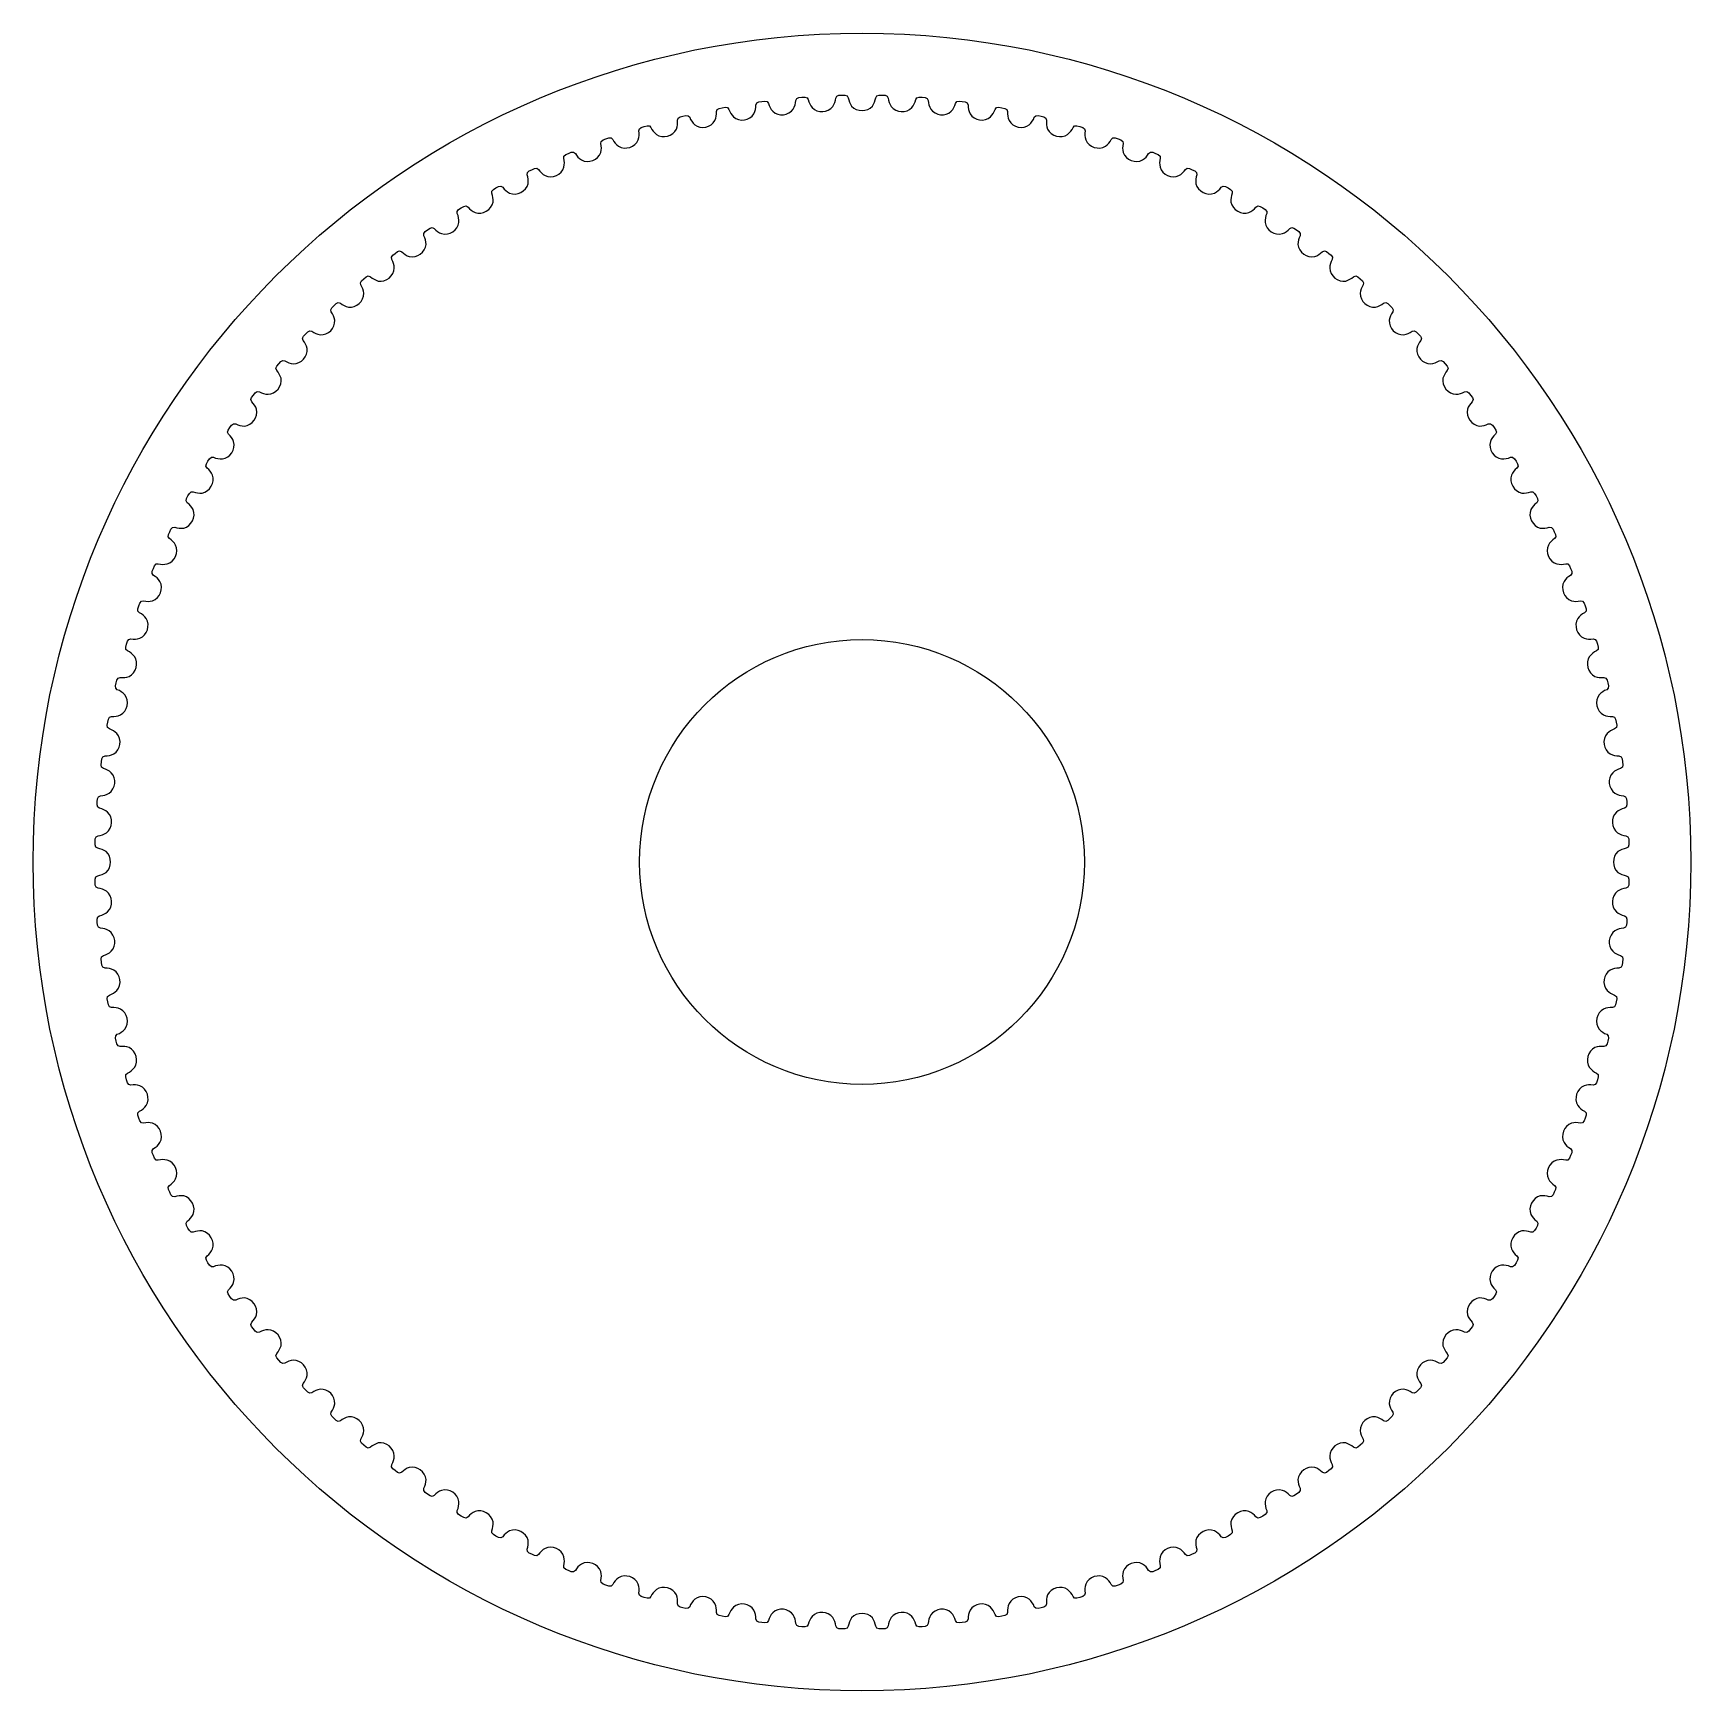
# Model space of a CAD drawing. Header units: millimetres. Extents: x -41 to 41, y -41 to 41.
import ezdxf

# ---------------------------------------------------------------- set-up
doc = ezdxf.new("R2010")
doc.units = ezdxf.units.MM

msp = doc.modelspace()

# ---------------------------------------------------------------- linework, layer by layer
at = {"color": 7, "linetype": 'Continuous', "lineweight": 25}
for p, q in [((-3.277, 37.666), (-3.231, 37.766)), ((-3.231, 37.766), (-3.125, 37.813)), ((-3.125, 37.813), (-2.977, 37.826)), ((-2.977, 37.826), (-2.829, 37.837)), ((-2.829, 37.837), (-2.717, 37.806)), ((-2.717, 37.806), (-2.656, 37.715)), ((-1.317, 37.678), (-1.301, 37.786)), ((-1.301, 37.786), (-1.25, 37.883)), ((-1.25, 37.883), (-1.142, 37.925)), ((-1.142, 37.925), (-0.993, 37.93)), ((-0.993, 37.93), (-0.845, 37.933)), ((-0.845, 37.933), (-0.735, 37.897)), ((-0.735, 37.897), (-0.678, 37.803)), ((-0.678, 37.803), (-0.657, 37.696)), ((0.657, 37.696), (0.678, 37.803)), ((0.678, 37.803), (0.735, 37.897)), ((0.735, 37.897), (0.845, 37.933)), ((0.845, 37.933), (0.993, 37.93)), ((0.993, 37.93), (1.141, 37.925)), ((1.141, 37.925), (1.25, 37.883)), ((1.25, 37.883), (1.301, 37.786)), ((1.301, 37.786), (1.317, 37.678)), ((2.656, 37.715), (2.717, 37.806)), ((2.717, 37.806), (2.829, 37.837)), ((2.829, 37.837), (2.977, 37.826)), ((2.977, 37.826), (3.125, 37.814)), ((3.125, 37.814), (3.231, 37.766)), ((3.231, 37.766), (3.277, 37.666)), ((-8.858, 36.895), (-8.713, 36.929)), ((-8.713, 36.929), (-8.598, 36.916)), ((-8.598, 36.916), (-8.523, 36.836)), ((-7.209, 36.898), (-7.195, 37.008)), ((-7.196, 37.118), (-7.16, 37.221)), ((-7.195, 37.008), (-7.196, 37.118)), ((-7.16, 37.221), (-7.061, 37.28)), ((-7.061, 37.28), (-6.915, 37.308)), ((-6.915, 37.308), (-6.769, 37.334)), ((-6.769, 37.334), (-6.654, 37.315)), ((-6.654, 37.315), (-6.583, 37.231)), ((-6.583, 37.231), (-6.545, 37.129)), ((-6.545, 37.129), (-6.493, 37.031)), ((-6.493, 37.031), (-6.43, 36.939)), ((-6.43, 36.939), (-6.356, 36.853)), ((-5.546, 36.812), (-5.434, 36.901)), ((-5.434, 36.901), (-5.343, 37.014)), ((-5.343, 37.014), (-5.299, 37.118)), ((-5.299, 37.118), (-5.268, 37.225)), ((-5.268, 37.225), (-5.248, 37.334)), ((-5.248, 37.334), (-5.244, 37.443)), ((-5.244, 37.443), (-5.203, 37.545)), ((-5.203, 37.545), (-5.1, 37.598)), ((-5.1, 37.598), (-4.953, 37.619)), ((-4.953, 37.619), (-4.806, 37.637)), ((-4.806, 37.637), (-4.692, 37.612)), ((-4.692, 37.612), (-4.626, 37.525)), ((-4.626, 37.525), (-4.593, 37.421)), ((-4.593, 37.421), (-4.546, 37.32)), ((-4.546, 37.32), (-4.488, 37.224)), ((-4.488, 37.224), (-4.418, 37.135)), ((-4.418, 37.135), (-4.302, 37.05)), ((-4.302, 37.05), (-4.171, 36.993)), ((-4.171, 36.993), (-4.03, 36.965)), ((-4.03, 36.965), (-3.885, 36.966)), ((-3.885, 36.966), (-3.744, 36.995)), ((-3.744, 36.995), (-3.612, 37.052)), ((-3.612, 37.052), (-3.495, 37.135)), ((-3.495, 37.135), (-3.399, 37.243)), ((-3.399, 37.243), (-3.349, 37.344)), ((-3.349, 37.344), (-3.312, 37.45)), ((-3.312, 37.45), (-3.287, 37.558)), ((-3.287, 37.558), (-3.277, 37.666)), ((-2.656, 37.715), (-2.628, 37.61)), ((-2.628, 37.61), (-2.587, 37.507)), ((-2.587, 37.507), (-2.534, 37.408)), ((-2.534, 37.408), (-2.469, 37.316)), ((-2.469, 37.316), (-2.357, 37.224)), ((-2.357, 37.224), (-2.229, 37.161)), ((-2.229, 37.161), (-2.09, 37.125)), ((-2.09, 37.125), (-1.945, 37.119)), ((-1.945, 37.119), (-1.802, 37.14)), ((-1.802, 37.14), (-1.667, 37.19)), ((-1.667, 37.19), (-1.547, 37.267)), ((-1.547, 37.267), (-1.445, 37.369)), ((-1.445, 37.369), (-1.39, 37.468)), ((-1.39, 37.468), (-1.348, 37.572)), ((-1.348, 37.572), (-1.317, 37.678)), ((-0.657, 37.696), (-0.62, 37.591)), ((-0.62, 37.591), (-0.573, 37.49)), ((-0.573, 37.49), (-0.513, 37.394)), ((-0.513, 37.394), (-0.406, 37.297)), ((-0.406, 37.297), (-0.281, 37.227)), ((-0.281, 37.227), (-0.144, 37.184)), ((-0.144, 37.184), (0, 37.17)), ((0, 37.17), (0.144, 37.184)), ((0.144, 37.184), (0.281, 37.227)), ((0.281, 37.227), (0.406, 37.297)), ((0.406, 37.297), (0.513, 37.394)), ((0.513, 37.394), (0.573, 37.49)), ((0.573, 37.49), (0.62, 37.591)), ((0.62, 37.591), (0.657, 37.696)), ((1.317, 37.678), (1.348, 37.572)), ((1.348, 37.572), (1.39, 37.468)), ((1.39, 37.468), (1.445, 37.369)), ((1.445, 37.369), (1.547, 37.267)), ((1.547, 37.267), (1.667, 37.19)), ((1.667, 37.19), (1.802, 37.14)), ((1.802, 37.14), (1.945, 37.119)), ((1.945, 37.119), (2.09, 37.125)), ((2.09, 37.125), (2.229, 37.161)), ((2.229, 37.161), (2.357, 37.224)), ((2.357, 37.224), (2.469, 37.316)), ((2.469, 37.316), (2.534, 37.408)), ((2.534, 37.408), (2.587, 37.507)), ((2.587, 37.507), (2.628, 37.61)), ((2.628, 37.61), (2.656, 37.715)), ((3.277, 37.666), (3.287, 37.558)), ((3.287, 37.558), (3.312, 37.45)), ((3.312, 37.45), (3.349, 37.344)), ((3.349, 37.344), (3.399, 37.243)), ((3.399, 37.243), (3.495, 37.135)), ((3.495, 37.135), (3.612, 37.052)), ((3.612, 37.052), (3.744, 36.995)), ((3.744, 36.995), (3.885, 36.966)), ((3.885, 36.966), (4.03, 36.965)), ((4.03, 36.965), (4.171, 36.993)), ((4.171, 36.993), (4.302, 37.05)), ((4.302, 37.05), (4.418, 37.135)), ((4.418, 37.135), (4.488, 37.224)), ((4.488, 37.224), (4.546, 37.32)), ((4.546, 37.32), (4.593, 37.421)), ((4.593, 37.421), (4.626, 37.525)), ((4.626, 37.525), (4.692, 37.612)), ((4.692, 37.612), (4.805, 37.637)), ((4.805, 37.637), (4.953, 37.619)), ((4.953, 37.619), (5.099, 37.598)), ((5.099, 37.598), (5.203, 37.545)), ((5.203, 37.545), (5.244, 37.443)), ((5.244, 37.443), (5.248, 37.334)), ((5.248, 37.334), (5.268, 37.225)), ((5.268, 37.225), (5.299, 37.118)), ((5.299, 37.118), (5.343, 37.014)), ((5.343, 37.014), (5.434, 36.901)), ((5.434, 36.901), (5.546, 36.812)), ((6.356, 36.853), (6.43, 36.939)), ((6.43, 36.939), (6.493, 37.031)), ((6.493, 37.031), (6.545, 37.129)), ((6.545, 37.129), (6.583, 37.231)), ((6.583, 37.231), (6.654, 37.315)), ((6.654, 37.315), (6.768, 37.334)), ((6.768, 37.334), (6.915, 37.308)), ((6.915, 37.308), (7.06, 37.28)), ((7.06, 37.28), (7.16, 37.221)), ((7.16, 37.221), (7.196, 37.118)), ((7.196, 37.118), (7.195, 37.008)), ((7.195, 37.008), (7.209, 36.898)), ((8.523, 36.836), (8.598, 36.916)), ((8.598, 36.916), (8.713, 36.928)), ((8.713, 36.928), (8.858, 36.895)), ((-11.037, 36.162), (-11.012, 36.269)), ((-11.024, 36.054), (-11.037, 36.162)), ((-11.012, 36.269), (-10.919, 36.337)), ((-10.919, 36.337), (-10.776, 36.381)), ((-10.776, 36.381), (-10.634, 36.422)), ((-10.634, 36.422), (-10.518, 36.415)), ((-10.518, 36.415), (-10.439, 36.339)), ((-10.439, 36.339), (-10.39, 36.241)), ((-10.39, 36.241), (-10.328, 36.149)), ((-10.328, 36.149), (-10.256, 36.064)), ((-9.363, 36.031), (-9.261, 36.131)), ((-9.261, 36.131), (-9.183, 36.252)), ((-9.183, 36.252), (-9.15, 36.36)), ((-9.15, 36.36), (-9.13, 36.47)), ((-9.13, 36.47), (-9.122, 36.581)), ((-9.129, 36.69), (-9.099, 36.796)), ((-9.122, 36.581), (-9.129, 36.69)), ((-9.099, 36.796), (-9.002, 36.859)), ((-9.002, 36.859), (-8.858, 36.895)), ((-8.523, 36.836), (-8.48, 36.736)), ((-8.48, 36.736), (-8.422, 36.64)), ((-8.422, 36.64), (-8.355, 36.551)), ((-8.355, 36.551), (-8.276, 36.47)), ((-8.276, 36.47), (-8.151, 36.397)), ((-8.151, 36.397), (-8.015, 36.355)), ((-8.015, 36.355), (-7.872, 36.341)), ((-7.872, 36.341), (-7.728, 36.357)), ((-7.728, 36.357), (-7.59, 36.401)), ((-7.59, 36.401), (-7.465, 36.472)), ((-7.465, 36.472), (-7.357, 36.566)), ((-7.357, 36.566), (-7.273, 36.683)), ((-7.273, 36.683), (-7.234, 36.79)), ((-7.234, 36.79), (-7.209, 36.898)), ((-6.356, 36.853), (-6.235, 36.774)), ((-6.235, 36.774), (-6.101, 36.724)), ((-6.101, 36.724), (-5.959, 36.703)), ((-5.959, 36.703), (-5.815, 36.712)), ((-5.815, 36.712), (-5.675, 36.749)), ((-5.675, 36.749), (-5.546, 36.812)), ((5.546, 36.812), (5.675, 36.749)), ((5.675, 36.749), (5.815, 36.712)), ((5.815, 36.712), (5.959, 36.703)), ((5.959, 36.703), (6.101, 36.724)), ((6.101, 36.724), (6.235, 36.774)), ((6.235, 36.774), (6.356, 36.853)), ((7.209, 36.898), (7.234, 36.79)), ((7.234, 36.79), (7.273, 36.683)), ((7.273, 36.683), (7.357, 36.566)), ((7.357, 36.566), (7.465, 36.472)), ((7.465, 36.472), (7.59, 36.401)), ((7.59, 36.401), (7.728, 36.357)), ((7.728, 36.357), (7.872, 36.341)), ((7.872, 36.341), (8.015, 36.355)), ((8.015, 36.355), (8.151, 36.397)), ((8.151, 36.397), (8.276, 36.47)), ((8.276, 36.47), (8.355, 36.551)), ((8.355, 36.551), (8.422, 36.64)), ((8.422, 36.64), (8.48, 36.736)), ((8.48, 36.736), (8.523, 36.836)), ((8.858, 36.895), (9.002, 36.859)), ((9.002, 36.859), (9.099, 36.796)), ((9.099, 36.796), (9.129, 36.69)), ((9.129, 36.69), (9.122, 36.581)), ((9.122, 36.581), (9.13, 36.47)), ((9.13, 36.47), (9.15, 36.36)), ((9.15, 36.36), (9.183, 36.252)), ((9.183, 36.252), (9.261, 36.131)), ((9.261, 36.131), (9.363, 36.031)), ((10.256, 36.064), (10.328, 36.149)), ((10.328, 36.149), (10.39, 36.241)), ((10.39, 36.241), (10.439, 36.339)), ((10.439, 36.339), (10.518, 36.415)), ((10.518, 36.415), (10.634, 36.422)), ((10.634, 36.422), (10.776, 36.381)), ((10.776, 36.381), (10.918, 36.338)), ((10.918, 36.338), (11.012, 36.269)), ((11.012, 36.269), (11.037, 36.162)), ((11.037, 36.162), (11.024, 36.054)), ((-12.914, 35.535), (-12.895, 35.643)), ((-12.896, 35.427), (-12.914, 35.535)), ((-12.901, 35.205), (-12.892, 35.316)), ((-12.892, 35.316), (-12.896, 35.427)), ((-12.895, 35.643), (-12.806, 35.716)), ((-12.806, 35.716), (-12.666, 35.767)), ((-12.666, 35.767), (-12.526, 35.815)), ((-12.526, 35.815), (-12.409, 35.815)), ((-12.409, 35.815), (-12.327, 35.743)), ((-12.327, 35.743), (-12.273, 35.648)), ((-12.273, 35.648), (-12.206, 35.559)), ((-12.206, 35.559), (-12.13, 35.478)), ((-12.13, 35.478), (-12.043, 35.405)), ((-12.043, 35.405), (-11.911, 35.346)), ((-11.911, 35.346), (-11.771, 35.318)), ((-11.771, 35.318), (-11.627, 35.319)), ((-11.627, 35.319), (-11.486, 35.35)), ((-11.486, 35.35), (-11.354, 35.408)), ((-11.354, 35.408), (-11.236, 35.492)), ((-11.236, 35.492), (-11.139, 35.597)), ((-11.139, 35.597), (-11.068, 35.722)), ((-11.068, 35.722), (-11.04, 35.832)), ((-11.04, 35.832), (-11.026, 35.943)), ((-11.026, 35.943), (-11.024, 36.054)), ((-10.256, 36.064), (-10.173, 35.987)), ((-10.173, 35.987), (-10.045, 35.921)), ((-10.045, 35.921), (-9.907, 35.886)), ((-9.907, 35.886), (-9.763, 35.88)), ((-9.763, 35.88), (-9.62, 35.903)), ((-9.62, 35.903), (-9.485, 35.954)), ((-9.485, 35.954), (-9.363, 36.031)), ((9.363, 36.031), (9.485, 35.954)), ((9.485, 35.954), (9.62, 35.903)), ((9.62, 35.903), (9.763, 35.88)), ((9.763, 35.88), (9.907, 35.886)), ((9.907, 35.886), (10.045, 35.921)), ((10.045, 35.921), (10.173, 35.987)), ((10.173, 35.987), (10.256, 36.064)), ((11.024, 36.054), (11.026, 35.943)), ((11.026, 35.943), (11.04, 35.832)), ((11.04, 35.832), (11.068, 35.722)), ((11.068, 35.722), (11.139, 35.597)), ((11.139, 35.597), (11.236, 35.492)), ((11.236, 35.492), (11.354, 35.408)), ((11.354, 35.408), (11.486, 35.35)), ((11.486, 35.35), (11.627, 35.319)), ((11.627, 35.319), (11.771, 35.318)), ((11.771, 35.318), (11.911, 35.346)), ((11.911, 35.346), (12.043, 35.405)), ((12.043, 35.405), (12.13, 35.478)), ((12.13, 35.478), (12.206, 35.559)), ((12.206, 35.559), (12.273, 35.648)), ((12.273, 35.648), (12.327, 35.743)), ((12.327, 35.743), (12.409, 35.815)), ((12.409, 35.815), (12.525, 35.815)), ((12.525, 35.815), (12.666, 35.767)), ((12.666, 35.767), (12.805, 35.716)), ((12.805, 35.716), (12.895, 35.643)), ((12.896, 35.427), (12.892, 35.316)), ((12.892, 35.316), (12.901, 35.205)), ((12.895, 35.643), (12.914, 35.535)), ((12.914, 35.535), (12.896, 35.427)), ((-14.756, 34.81), (-14.743, 34.919)), ((-14.733, 34.704), (-14.756, 34.81)), ((-14.743, 34.919), (-14.657, 34.997)), ((-14.741, 34.369), (-14.725, 34.481)), ((-14.723, 34.593), (-14.733, 34.704)), ((-14.725, 34.481), (-14.723, 34.593)), ((-14.657, 34.997), (-14.52, 35.055)), ((-14.52, 35.055), (-14.383, 35.111)), ((-14.383, 35.111), (-14.267, 35.116)), ((-14.267, 35.116), (-14.18, 35.049)), ((-14.18, 35.049), (-14.122, 34.957)), ((-14.122, 34.957), (-14.05, 34.872)), ((-14.05, 34.872), (-13.97, 34.794)), ((-13.97, 34.794), (-13.879, 34.726)), ((-13.879, 34.726), (-13.745, 34.674)), ((-13.745, 34.674), (-13.603, 34.653)), ((-13.603, 34.653), (-13.46, 34.662)), ((-13.46, 34.662), (-13.32, 34.701)), ((-13.32, 34.701), (-13.191, 34.766)), ((-13.191, 34.766), (-13.078, 34.855)), ((-13.078, 34.855), (-12.987, 34.965)), ((-12.987, 34.965), (-12.922, 35.094)), ((-12.922, 35.094), (-12.901, 35.205)), ((12.901, 35.205), (12.922, 35.094)), ((12.922, 35.094), (12.987, 34.965)), ((12.987, 34.965), (13.078, 34.855)), ((13.078, 34.855), (13.191, 34.766)), ((13.191, 34.766), (13.32, 34.701)), ((13.32, 34.701), (13.46, 34.662)), ((13.46, 34.662), (13.603, 34.653)), ((13.603, 34.653), (13.745, 34.674)), ((13.745, 34.674), (13.879, 34.726)), ((13.879, 34.726), (13.97, 34.794)), ((13.97, 34.794), (14.05, 34.872)), ((14.05, 34.872), (14.122, 34.957)), ((14.122, 34.957), (14.18, 35.049)), ((14.18, 35.049), (14.267, 35.116)), ((14.267, 35.116), (14.382, 35.111)), ((14.382, 35.111), (14.52, 35.055)), ((14.52, 35.055), (14.657, 34.997)), ((14.657, 34.997), (14.743, 34.919)), ((14.733, 34.704), (14.723, 34.593)), ((14.723, 34.593), (14.725, 34.481)), ((14.725, 34.481), (14.741, 34.369)), ((14.756, 34.81), (14.733, 34.704)), ((14.743, 34.919), (14.756, 34.81)), ((-16.558, 33.99), (-16.55, 34.1)), ((-16.529, 33.885), (-16.558, 33.99)), ((-16.55, 34.1), (-16.469, 34.182)), ((-16.513, 33.775), (-16.529, 33.885)), ((-16.52, 33.551), (-16.51, 33.664)), ((-16.51, 33.664), (-16.513, 33.775)), ((-16.469, 34.182), (-16.335, 34.247)), ((-16.335, 34.247), (-16.201, 34.31)), ((-16.201, 34.31), (-16.085, 34.321)), ((-16.085, 34.321), (-15.995, 34.259)), ((-15.995, 34.259), (-15.932, 34.17)), ((-15.932, 34.17), (-15.856, 34.089)), ((-15.856, 34.089), (-15.771, 34.016)), ((-15.771, 34.016), (-15.678, 33.952)), ((-15.678, 33.952), (-15.541, 33.907)), ((-15.541, 33.907), (-15.398, 33.894)), ((-15.398, 33.894), (-15.255, 33.91)), ((-15.255, 33.91), (-15.118, 33.956)), ((-15.118, 33.956), (-14.992, 34.028)), ((-14.992, 34.028), (-14.885, 34.123)), ((-14.885, 34.123), (-14.799, 34.237)), ((-14.799, 34.237), (-14.741, 34.369)), ((14.741, 34.369), (14.799, 34.237)), ((14.799, 34.237), (14.885, 34.123)), ((14.885, 34.123), (14.992, 34.028)), ((14.992, 34.028), (15.118, 33.956)), ((15.118, 33.956), (15.255, 33.91)), ((15.255, 33.91), (15.398, 33.894)), ((15.398, 33.894), (15.541, 33.907)), ((15.541, 33.907), (15.678, 33.952)), ((15.678, 33.952), (15.771, 34.016)), ((15.771, 34.016), (15.856, 34.089)), ((15.856, 34.089), (15.932, 34.17)), ((15.932, 34.17), (15.995, 34.259)), ((15.995, 34.259), (16.085, 34.321)), ((16.085, 34.321), (16.2, 34.31)), ((16.2, 34.31), (16.335, 34.247)), ((16.335, 34.247), (16.468, 34.182)), ((16.468, 34.182), (16.55, 34.1)), ((16.513, 33.775), (16.51, 33.664)), ((16.51, 33.664), (16.52, 33.551)), ((16.529, 33.885), (16.513, 33.775)), ((16.558, 33.99), (16.529, 33.885)), ((16.55, 34.1), (16.558, 33.99)), ((-18.314, 33.077), (-18.312, 33.187)), ((-18.279, 32.974), (-18.314, 33.077)), ((-18.312, 33.187), (-18.235, 33.273)), ((-18.258, 32.865), (-18.279, 32.974)), ((-18.249, 32.753), (-18.258, 32.865)), ((-18.235, 33.273), (-18.105, 33.345)), ((-18.105, 33.345), (-17.974, 33.415)), ((-17.974, 33.415), (-17.859, 33.433)), ((-17.859, 33.433), (-17.766, 33.375)), ((-17.766, 33.375), (-17.699, 33.289)), ((-17.699, 33.289), (-17.618, 33.212)), ((-17.618, 33.212), (-17.53, 33.144)), ((-17.53, 33.144), (-17.433, 33.085)), ((-17.433, 33.085), (-17.294, 33.047)), ((-17.294, 33.047), (-17.151, 33.042)), ((-17.151, 33.042), (-17.009, 33.066)), ((-17.009, 33.066), (-16.875, 33.119)), ((-16.875, 33.119), (-16.753, 33.196)), ((-16.753, 33.196), (-16.65, 33.297)), ((-16.65, 33.297), (-16.571, 33.416)), ((-16.571, 33.416), (-16.52, 33.551)), ((16.52, 33.551), (16.571, 33.416)), ((16.571, 33.416), (16.65, 33.297)), ((16.65, 33.297), (16.753, 33.196)), ((16.753, 33.196), (16.875, 33.119)), ((16.875, 33.119), (17.009, 33.066)), ((17.009, 33.066), (17.151, 33.042)), ((17.151, 33.042), (17.294, 33.047)), ((17.294, 33.047), (17.433, 33.085)), ((17.433, 33.085), (17.53, 33.144)), ((17.53, 33.144), (17.618, 33.212)), ((17.618, 33.212), (17.699, 33.289)), ((17.699, 33.289), (17.766, 33.375)), ((17.766, 33.375), (17.859, 33.433)), ((17.859, 33.433), (17.974, 33.415)), ((17.974, 33.415), (18.105, 33.345)), ((18.105, 33.345), (18.235, 33.274)), ((18.235, 33.274), (18.312, 33.187)), ((18.258, 32.865), (18.249, 32.753)), ((18.279, 32.974), (18.258, 32.865)), ((18.314, 33.077), (18.279, 32.974)), ((18.312, 33.187), (18.314, 33.077)), ((-20.024, 32.183), (-19.952, 32.273)), ((-20.02, 32.073), (-20.024, 32.183)), ((-19.98, 31.972), (-20.02, 32.073)), ((-19.952, 32.273), (-19.825, 32.352)), ((-19.825, 32.352), (-19.698, 32.428)), ((-19.698, 32.428), (-19.585, 32.452)), ((-19.585, 32.452), (-19.489, 32.399)), ((-19.489, 32.399), (-19.416, 32.317)), ((-19.416, 32.317), (-19.333, 32.244)), ((-19.333, 32.244), (-19.241, 32.181)), ((-19.241, 32.181), (-19.141, 32.128)), ((-19.141, 32.128), (-19, 32.097)), ((-19, 32.097), (-18.857, 32.099)), ((-18.857, 32.099), (-18.717, 32.13)), ((-18.717, 32.13), (-18.585, 32.19)), ((-18.585, 32.19), (-18.467, 32.274)), ((-18.467, 32.274), (-18.37, 32.38)), ((-18.37, 32.38), (-18.297, 32.503)), ((-18.297, 32.503), (-18.253, 32.64)), ((-18.253, 32.64), (-18.249, 32.753)), ((18.249, 32.753), (18.253, 32.64)), ((18.253, 32.64), (18.297, 32.503)), ((18.297, 32.503), (18.37, 32.38)), ((18.37, 32.38), (18.467, 32.274)), ((18.467, 32.274), (18.585, 32.19)), ((18.585, 32.19), (18.717, 32.13)), ((18.717, 32.13), (18.857, 32.099)), ((18.857, 32.099), (19, 32.097)), ((19, 32.097), (19.141, 32.128)), ((19.141, 32.128), (19.241, 32.181)), ((19.241, 32.181), (19.333, 32.244)), ((19.333, 32.244), (19.416, 32.317)), ((19.416, 32.317), (19.489, 32.399)), ((19.489, 32.399), (19.585, 32.452)), ((19.585, 32.452), (19.698, 32.429)), ((19.698, 32.429), (19.825, 32.352)), ((19.825, 32.352), (19.951, 32.274)), ((19.951, 32.274), (20.024, 32.183)), ((20.02, 32.073), (19.98, 31.972)), ((20.024, 32.183), (20.02, 32.073)), ((-21.681, 31.091), (-21.613, 31.185)), ((-21.613, 31.185), (-21.491, 31.27)), ((-21.491, 31.27), (-21.369, 31.353)), ((-21.369, 31.353), (-21.256, 31.383)), ((-21.256, 31.383), (-21.157, 31.335)), ((-21.157, 31.335), (-21.081, 31.257)), ((-21.081, 31.257), (-20.993, 31.188)), ((-20.993, 31.188), (-20.899, 31.13)), ((-20.372, 31.106), (-20.244, 31.173)), ((-20.244, 31.173), (-20.131, 31.263)), ((-20.131, 31.263), (-20.039, 31.374)), ((-20.039, 31.374), (-19.973, 31.501)), ((-19.953, 31.864), (-19.98, 31.972)), ((-19.973, 31.501), (-19.936, 31.64)), ((-19.938, 31.753), (-19.953, 31.864)), ((-19.936, 31.64), (-19.938, 31.753)), ((19.938, 31.753), (19.936, 31.64)), ((19.936, 31.64), (19.973, 31.501)), ((19.953, 31.864), (19.938, 31.753)), ((19.98, 31.972), (19.953, 31.864)), ((19.973, 31.501), (20.039, 31.374)), ((20.039, 31.374), (20.131, 31.263)), ((20.131, 31.263), (20.244, 31.173)), ((20.244, 31.173), (20.372, 31.106)), ((20.899, 31.13), (20.993, 31.188)), ((20.993, 31.188), (21.081, 31.257)), ((21.081, 31.257), (21.157, 31.335)), ((21.157, 31.335), (21.256, 31.383)), ((21.256, 31.383), (21.368, 31.353)), ((21.368, 31.353), (21.491, 31.27)), ((21.491, 31.27), (21.613, 31.185)), ((21.613, 31.185), (21.681, 31.091)), ((-21.671, 30.982), (-21.681, 31.091)), ((-21.626, 30.882), (-21.671, 30.982)), ((-21.654, 30.282), (-21.594, 30.412)), ((-21.593, 30.776), (-21.626, 30.882)), ((-21.594, 30.412), (-21.565, 30.553)), ((-21.573, 30.666), (-21.593, 30.776)), ((-21.565, 30.553), (-21.573, 30.666)), ((-20.899, 31.13), (-20.796, 31.082)), ((-20.796, 31.082), (-20.654, 31.059)), ((-20.654, 31.059), (-20.511, 31.068)), ((-20.511, 31.068), (-20.372, 31.106)), ((20.372, 31.106), (20.511, 31.068)), ((20.511, 31.068), (20.654, 31.059)), ((20.654, 31.059), (20.796, 31.082)), ((20.796, 31.082), (20.899, 31.13)), ((21.573, 30.666), (21.565, 30.553)), ((21.565, 30.553), (21.594, 30.412)), ((21.593, 30.776), (21.573, 30.666)), ((21.626, 30.882), (21.593, 30.776)), ((21.594, 30.412), (21.654, 30.282)), ((21.671, 30.982), (21.626, 30.882)), ((21.681, 31.091), (21.671, 30.982)), ((-23.278, 29.914), (-23.215, 30.011)), ((-23.263, 29.805), (-23.278, 29.914)), ((-23.212, 29.708), (-23.263, 29.805)), ((-23.215, 30.011), (-23.098, 30.102)), ((-23.175, 29.604), (-23.212, 29.708)), ((-23.148, 29.495), (-23.175, 29.604)), ((-23.098, 30.102), (-22.98, 30.192)), ((-22.98, 30.192), (-22.87, 30.227)), ((-22.87, 30.227), (-22.768, 30.184)), ((-22.768, 30.184), (-22.688, 30.111)), ((-22.688, 30.111), (-22.597, 30.047)), ((-22.597, 30.047), (-22.499, 29.993)), ((-22.499, 29.993), (-22.394, 29.951)), ((-22.394, 29.951), (-22.251, 29.935)), ((-22.251, 29.935), (-22.109, 29.952)), ((-22.109, 29.952), (-21.972, 29.998)), ((-21.972, 29.998), (-21.848, 30.071)), ((-21.848, 30.071), (-21.739, 30.167)), ((-21.739, 30.167), (-21.654, 30.282)), ((21.654, 30.282), (21.739, 30.167)), ((21.739, 30.167), (21.848, 30.071)), ((21.848, 30.071), (21.972, 29.998)), ((21.972, 29.998), (22.109, 29.952)), ((22.109, 29.952), (22.251, 29.935)), ((22.251, 29.935), (22.394, 29.951)), ((22.394, 29.951), (22.499, 29.993)), ((22.499, 29.993), (22.597, 30.047)), ((22.597, 30.047), (22.688, 30.111)), ((22.688, 30.111), (22.768, 30.184)), ((22.768, 30.184), (22.87, 30.227)), ((22.87, 30.227), (22.98, 30.192)), ((22.98, 30.192), (23.098, 30.102)), ((23.098, 30.102), (23.215, 30.011)), ((23.175, 29.604), (23.148, 29.495)), ((23.212, 29.708), (23.175, 29.604)), ((23.263, 29.805), (23.212, 29.708)), ((23.215, 30.011), (23.278, 29.914)), ((23.278, 29.914), (23.263, 29.805)), ((-24.812, 28.654), (-24.754, 28.755)), ((-24.754, 28.755), (-24.642, 28.852)), ((-24.642, 28.852), (-24.529, 28.948)), ((-24.529, 28.948), (-24.42, 28.989)), ((-24.42, 28.989), (-24.317, 28.951)), ((-24.317, 28.951), (-24.233, 28.882)), ((-24.233, 28.882), (-24.139, 28.823)), ((-24.139, 28.823), (-24.038, 28.775)), ((-24.038, 28.775), (-23.931, 28.738)), ((-23.931, 28.738), (-23.787, 28.73)), ((-23.787, 28.73), (-23.646, 28.754)), ((-23.646, 28.754), (-23.512, 28.807)), ((-23.512, 28.807), (-23.392, 28.886)), ((-23.392, 28.886), (-23.289, 28.988)), ((-23.289, 28.988), (-23.209, 29.108)), ((-23.209, 29.108), (-23.156, 29.241)), ((-23.156, 29.241), (-23.134, 29.383)), ((-23.134, 29.383), (-23.148, 29.495)), ((23.148, 29.495), (23.134, 29.383)), ((23.134, 29.383), (23.156, 29.241)), ((23.156, 29.241), (23.209, 29.108)), ((23.209, 29.108), (23.289, 28.988)), ((23.289, 28.988), (23.392, 28.886)), ((23.392, 28.886), (23.512, 28.807)), ((23.512, 28.807), (23.646, 28.754)), ((23.646, 28.754), (23.787, 28.73)), ((23.787, 28.73), (23.931, 28.738)), ((23.931, 28.738), (24.038, 28.775)), ((24.038, 28.775), (24.139, 28.823)), ((24.139, 28.823), (24.233, 28.882)), ((24.233, 28.882), (24.317, 28.951)), ((24.317, 28.951), (24.42, 28.989)), ((24.42, 28.989), (24.528, 28.948)), ((24.528, 28.948), (24.642, 28.852)), ((24.642, 28.852), (24.754, 28.755)), ((24.754, 28.755), (24.812, 28.654)), ((-24.791, 28.547), (-24.812, 28.654)), ((-24.736, 28.453), (-24.791, 28.547)), ((-24.692, 28.35), (-24.736, 28.453)), ((-24.701, 27.853), (-24.655, 27.989)), ((-24.66, 28.243), (-24.692, 28.35)), ((-24.64, 28.132), (-24.66, 28.243)), ((-24.655, 27.989), (-24.64, 28.132)), ((24.66, 28.243), (24.64, 28.132)), ((24.64, 28.132), (24.655, 27.989)), ((24.655, 27.989), (24.701, 27.853)), ((24.692, 28.35), (24.66, 28.243)), ((24.736, 28.453), (24.692, 28.35)), ((24.791, 28.547), (24.736, 28.453)), ((24.812, 28.654), (24.791, 28.547)), ((-26.277, 27.317), (-26.225, 27.42)), ((-26.251, 27.21), (-26.277, 27.317)), ((-26.191, 27.119), (-26.251, 27.21)), ((-26.225, 27.42), (-26.118, 27.523)), ((-26.142, 27.019), (-26.191, 27.119)), ((-26.118, 27.523), (-26.01, 27.624)), ((-26.01, 27.624), (-25.904, 27.671)), ((-25.904, 27.671), (-25.799, 27.639)), ((-25.799, 27.639), (-25.711, 27.574)), ((-25.711, 27.574), (-25.614, 27.52)), ((-25.614, 27.52), (-25.511, 27.477)), ((-25.511, 27.477), (-25.402, 27.446)), ((-25.402, 27.446), (-25.258, 27.445)), ((-25.258, 27.445), (-25.119, 27.477)), ((-25.119, 27.477), (-24.988, 27.537)), ((-24.988, 27.537), (-24.871, 27.622)), ((-24.871, 27.622), (-24.774, 27.729)), ((-24.774, 27.729), (-24.701, 27.853)), ((24.701, 27.853), (24.774, 27.729)), ((24.774, 27.729), (24.871, 27.622)), ((24.871, 27.622), (24.988, 27.537)), ((24.988, 27.537), (25.118, 27.477)), ((25.118, 27.477), (25.258, 27.445)), ((25.258, 27.445), (25.402, 27.446)), ((25.402, 27.446), (25.511, 27.477)), ((25.511, 27.477), (25.614, 27.52)), ((25.614, 27.52), (25.711, 27.574)), ((25.711, 27.574), (25.799, 27.639)), ((25.799, 27.639), (25.904, 27.671)), ((25.904, 27.671), (26.01, 27.625)), ((26.01, 27.625), (26.118, 27.523)), ((26.118, 27.523), (26.225, 27.42)), ((26.191, 27.119), (26.142, 27.019)), ((26.251, 27.21), (26.191, 27.119)), ((26.225, 27.42), (26.277, 27.317)), ((26.277, 27.317), (26.251, 27.21)), ((-27.42, 26.225), (-27.317, 26.277)), ((-27.317, 26.277), (-27.21, 26.251)), ((-27.21, 26.251), (-27.119, 26.191)), ((-26.395, 26.191), (-26.283, 26.283)), ((-26.283, 26.283), (-26.191, 26.395)), ((-26.191, 26.395), (-26.124, 26.522)), ((-26.104, 26.914), (-26.142, 27.019)), ((-26.124, 26.522), (-26.086, 26.66)), ((-26.079, 26.804), (-26.104, 26.914)), ((-26.086, 26.66), (-26.079, 26.804)), ((26.104, 26.914), (26.079, 26.804)), ((26.079, 26.804), (26.086, 26.66)), ((26.086, 26.66), (26.124, 26.522)), ((26.142, 27.019), (26.104, 26.914)), ((26.124, 26.522), (26.191, 26.395)), ((26.191, 26.395), (26.283, 26.283)), ((26.283, 26.283), (26.395, 26.191)), ((27.119, 26.191), (27.21, 26.251)), ((27.21, 26.251), (27.317, 26.277)), ((27.317, 26.277), (27.42, 26.225)), ((-27.671, 25.904), (-27.624, 26.01)), ((-27.639, 25.799), (-27.671, 25.904)), ((-27.574, 25.711), (-27.639, 25.799)), ((-27.624, 26.01), (-27.523, 26.118)), ((-27.52, 25.614), (-27.574, 25.711)), ((-27.523, 26.118), (-27.42, 26.225)), ((-27.477, 25.511), (-27.52, 25.614)), ((-27.446, 25.402), (-27.477, 25.511)), ((-27.119, 26.191), (-27.019, 26.142)), ((-27.019, 26.142), (-26.914, 26.104)), ((-26.914, 26.104), (-26.804, 26.079)), ((-26.804, 26.079), (-26.66, 26.086)), ((-26.66, 26.086), (-26.522, 26.124)), ((-26.522, 26.124), (-26.395, 26.191)), ((26.395, 26.191), (26.522, 26.124)), ((26.522, 26.124), (26.66, 26.086)), ((26.66, 26.086), (26.804, 26.079)), ((26.804, 26.079), (26.914, 26.104)), ((26.914, 26.104), (27.019, 26.142)), ((27.019, 26.142), (27.119, 26.191)), ((27.42, 26.225), (27.523, 26.118)), ((27.477, 25.511), (27.446, 25.402)), ((27.52, 25.614), (27.477, 25.511)), ((27.574, 25.711), (27.52, 25.614)), ((27.523, 26.118), (27.624, 26.01)), ((27.639, 25.799), (27.574, 25.711)), ((27.624, 26.01), (27.671, 25.904)), ((27.671, 25.904), (27.639, 25.799)), ((-28.948, 24.529), (-28.852, 24.642)), ((-28.852, 24.642), (-28.755, 24.754)), ((-28.755, 24.754), (-28.654, 24.812)), ((-28.654, 24.812), (-28.547, 24.791)), ((-28.547, 24.791), (-28.453, 24.736)), ((-28.453, 24.736), (-28.35, 24.692)), ((-28.35, 24.692), (-28.243, 24.66)), ((-28.243, 24.66), (-28.132, 24.64)), ((-28.132, 24.64), (-27.989, 24.655)), ((-27.989, 24.655), (-27.853, 24.701)), ((-27.853, 24.701), (-27.729, 24.774)), ((-27.729, 24.774), (-27.622, 24.871)), ((-27.622, 24.871), (-27.537, 24.988)), ((-27.537, 24.988), (-27.477, 25.118)), ((-27.477, 25.118), (-27.445, 25.258)), ((-27.445, 25.258), (-27.446, 25.402)), ((27.446, 25.402), (27.445, 25.258)), ((27.445, 25.258), (27.477, 25.118)), ((27.477, 25.118), (27.537, 24.988)), ((27.537, 24.988), (27.622, 24.871)), ((27.622, 24.871), (27.729, 24.774)), ((27.729, 24.774), (27.853, 24.701)), ((27.853, 24.701), (27.989, 24.655)), ((27.989, 24.655), (28.132, 24.64)), ((28.132, 24.64), (28.243, 24.66)), ((28.243, 24.66), (28.35, 24.692)), ((28.35, 24.692), (28.453, 24.736)), ((28.453, 24.736), (28.547, 24.791)), ((28.547, 24.791), (28.654, 24.812)), ((28.654, 24.812), (28.755, 24.754)), ((28.755, 24.754), (28.852, 24.642)), ((28.852, 24.642), (28.948, 24.529)), ((-28.989, 24.42), (-28.948, 24.529)), ((-28.951, 24.317), (-28.989, 24.42)), ((-28.882, 24.233), (-28.951, 24.317)), ((-28.823, 24.139), (-28.882, 24.233)), ((-28.775, 24.038), (-28.823, 24.139)), ((-28.738, 23.931), (-28.775, 24.038)), ((-28.754, 23.646), (-28.73, 23.787)), ((-28.73, 23.787), (-28.738, 23.931)), ((28.738, 23.931), (28.73, 23.787)), ((28.73, 23.787), (28.754, 23.646)), ((28.775, 24.038), (28.738, 23.931)), ((28.823, 24.139), (28.775, 24.038)), ((28.882, 24.233), (28.823, 24.139)), ((28.951, 24.317), (28.882, 24.233)), ((28.948, 24.529), (28.989, 24.42)), ((28.989, 24.42), (28.951, 24.317)), ((-30.227, 22.87), (-30.192, 22.98)), ((-30.192, 22.98), (-30.102, 23.098)), ((-30.102, 23.098), (-30.011, 23.215)), ((-30.011, 23.215), (-29.914, 23.278)), ((-29.914, 23.278), (-29.805, 23.263)), ((-29.805, 23.263), (-29.708, 23.212)), ((-29.708, 23.212), (-29.604, 23.175)), ((-29.604, 23.175), (-29.495, 23.148)), ((-29.495, 23.148), (-29.383, 23.134)), ((-29.383, 23.134), (-29.241, 23.156)), ((-29.241, 23.156), (-29.108, 23.209)), ((-29.108, 23.209), (-28.988, 23.289)), ((-28.988, 23.289), (-28.886, 23.392)), ((-28.886, 23.392), (-28.807, 23.512)), ((-28.807, 23.512), (-28.754, 23.646)), ((28.754, 23.646), (28.807, 23.512)), ((28.807, 23.512), (28.886, 23.392)), ((28.886, 23.392), (28.988, 23.289)), ((28.988, 23.289), (29.108, 23.209)), ((29.108, 23.209), (29.241, 23.156)), ((29.241, 23.156), (29.383, 23.134)), ((29.383, 23.134), (29.495, 23.148)), ((29.495, 23.148), (29.604, 23.175)), ((29.604, 23.175), (29.708, 23.212)), ((29.708, 23.212), (29.805, 23.263)), ((29.805, 23.263), (29.914, 23.278)), ((29.914, 23.278), (30.011, 23.216)), ((30.011, 23.216), (30.102, 23.098)), ((30.102, 23.098), (30.192, 22.98)), ((30.192, 22.98), (30.227, 22.87)), ((-30.184, 22.768), (-30.227, 22.87)), ((-30.111, 22.688), (-30.184, 22.768)), ((-30.047, 22.597), (-30.111, 22.688)), ((-29.993, 22.499), (-30.047, 22.597)), ((-29.951, 22.394), (-29.993, 22.499)), ((-29.952, 22.109), (-29.935, 22.251)), ((-29.935, 22.251), (-29.951, 22.394)), ((29.951, 22.394), (29.935, 22.251)), ((29.935, 22.251), (29.952, 22.109)), ((29.993, 22.499), (29.951, 22.394)), ((30.047, 22.597), (29.993, 22.499)), ((30.111, 22.688), (30.047, 22.597)), ((30.184, 22.768), (30.111, 22.688)), ((30.227, 22.87), (30.184, 22.768)), ((-31.383, 21.256), (-31.353, 21.369)), ((-31.353, 21.369), (-31.27, 21.491)), ((-31.27, 21.491), (-31.185, 21.613)), ((-31.185, 21.613), (-31.091, 21.681)), ((-31.091, 21.681), (-30.982, 21.671)), ((-30.982, 21.671), (-30.882, 21.626)), ((-30.882, 21.626), (-30.776, 21.593)), ((-30.776, 21.593), (-30.666, 21.573)), ((-30.666, 21.573), (-30.553, 21.565)), ((-30.553, 21.565), (-30.412, 21.594)), ((-30.412, 21.594), (-30.282, 21.654)), ((-30.282, 21.654), (-30.167, 21.739)), ((-30.167, 21.739), (-30.071, 21.848)), ((-30.071, 21.848), (-29.998, 21.972)), ((-29.998, 21.972), (-29.952, 22.109)), ((29.952, 22.109), (29.998, 21.972)), ((29.998, 21.972), (30.071, 21.848)), ((30.071, 21.848), (30.167, 21.739)), ((30.167, 21.739), (30.282, 21.654)), ((30.282, 21.654), (30.412, 21.594)), ((30.412, 21.594), (30.553, 21.565)), ((30.553, 21.565), (30.666, 21.573)), ((30.666, 21.573), (30.776, 21.593)), ((30.776, 21.593), (30.882, 21.626)), ((30.882, 21.626), (30.982, 21.671)), ((30.982, 21.671), (31.091, 21.681)), ((31.091, 21.681), (31.185, 21.613)), ((31.185, 21.613), (31.27, 21.491)), ((31.27, 21.491), (31.353, 21.369)), ((31.353, 21.369), (31.383, 21.256)), ((-31.335, 21.157), (-31.383, 21.256)), ((-31.257, 21.081), (-31.335, 21.157)), ((-31.188, 20.993), (-31.257, 21.081)), ((-31.13, 20.899), (-31.188, 20.993)), ((-31.082, 20.796), (-31.13, 20.899)), ((-31.106, 20.372), (-31.068, 20.511)), ((-31.059, 20.654), (-31.082, 20.796)), ((-31.068, 20.511), (-31.059, 20.654)), ((31.082, 20.796), (31.059, 20.654)), ((31.059, 20.654), (31.068, 20.511)), ((31.068, 20.511), (31.106, 20.372)), ((31.13, 20.899), (31.082, 20.796)), ((31.188, 20.993), (31.13, 20.899)), ((31.257, 21.081), (31.188, 20.993)), ((31.335, 21.157), (31.257, 21.081)), ((31.383, 21.256), (31.335, 21.157)), ((-32.452, 19.585), (-32.428, 19.698)), ((-32.428, 19.698), (-32.352, 19.825)), ((-32.352, 19.825), (-32.274, 19.951)), ((-32.274, 19.951), (-32.183, 20.024)), ((-32.183, 20.024), (-32.073, 20.02)), ((-32.073, 20.02), (-31.972, 19.98)), ((-31.972, 19.98), (-31.864, 19.953)), ((-31.864, 19.953), (-31.753, 19.938)), ((-31.753, 19.938), (-31.64, 19.936)), ((-31.64, 19.936), (-31.501, 19.973)), ((-31.501, 19.973), (-31.374, 20.039)), ((-31.374, 20.039), (-31.263, 20.131)), ((-31.263, 20.131), (-31.173, 20.244)), ((-31.173, 20.244), (-31.106, 20.372)), ((31.106, 20.372), (31.173, 20.244)), ((31.173, 20.244), (31.263, 20.131)), ((31.263, 20.131), (31.374, 20.039)), ((31.374, 20.039), (31.501, 19.973)), ((31.501, 19.973), (31.64, 19.936)), ((31.64, 19.936), (31.753, 19.938)), ((31.753, 19.938), (31.864, 19.953)), ((31.864, 19.953), (31.972, 19.98)), ((31.972, 19.98), (32.073, 20.02)), ((32.073, 20.02), (32.183, 20.024)), ((32.183, 20.024), (32.273, 19.951)), ((32.273, 19.951), (32.352, 19.825)), ((32.352, 19.825), (32.428, 19.698)), ((32.428, 19.698), (32.452, 19.585)), ((-32.399, 19.489), (-32.452, 19.585)), ((-32.317, 19.416), (-32.399, 19.489)), ((-32.244, 19.333), (-32.317, 19.416)), ((-32.181, 19.241), (-32.244, 19.333)), ((-32.128, 19.141), (-32.181, 19.241)), ((-32.097, 19), (-32.128, 19.141)), ((-32.099, 18.857), (-32.097, 19)), ((32.128, 19.141), (32.097, 19)), ((32.097, 19), (32.099, 18.857)), ((32.181, 19.241), (32.128, 19.141)), ((32.244, 19.333), (32.181, 19.241)), ((32.317, 19.416), (32.244, 19.333)), ((32.399, 19.489), (32.317, 19.416)), ((32.452, 19.585), (32.399, 19.489)), ((-33.415, 17.974), (-33.345, 18.105)), ((-33.345, 18.105), (-33.274, 18.235)), ((-33.274, 18.235), (-33.187, 18.312)), ((-33.187, 18.312), (-33.077, 18.314)), ((-33.077, 18.314), (-32.974, 18.279)), ((-32.974, 18.279), (-32.865, 18.258)), ((-32.865, 18.258), (-32.753, 18.249)), ((-32.753, 18.249), (-32.64, 18.253)), ((-32.64, 18.253), (-32.503, 18.297)), ((-32.503, 18.297), (-32.38, 18.37)), ((-32.38, 18.37), (-32.274, 18.467)), ((-32.274, 18.467), (-32.19, 18.585)), ((-32.19, 18.585), (-32.13, 18.717)), ((-32.13, 18.717), (-32.099, 18.857)), ((32.099, 18.857), (32.13, 18.717)), ((32.13, 18.717), (32.19, 18.585)), ((32.19, 18.585), (32.274, 18.467)), ((32.274, 18.467), (32.38, 18.37)), ((32.38, 18.37), (32.503, 18.297)), ((32.503, 18.297), (32.64, 18.253)), ((32.64, 18.253), (32.753, 18.249)), ((32.753, 18.249), (32.865, 18.258)), ((32.865, 18.258), (32.974, 18.279)), ((32.974, 18.279), (33.077, 18.314)), ((33.077, 18.314), (33.187, 18.312)), ((33.187, 18.312), (33.273, 18.235)), ((33.273, 18.235), (33.345, 18.105)), ((33.345, 18.105), (33.415, 17.974)), ((-33.433, 17.859), (-33.415, 17.974)), ((-33.375, 17.766), (-33.433, 17.859)), ((-33.289, 17.699), (-33.375, 17.766)), ((-33.212, 17.618), (-33.289, 17.699)), ((-33.144, 17.53), (-33.212, 17.618)), ((-33.085, 17.433), (-33.144, 17.53)), ((-33.047, 17.294), (-33.085, 17.433)), ((-33.042, 17.151), (-33.047, 17.294)), ((33.047, 17.294), (33.042, 17.151)), ((33.085, 17.433), (33.047, 17.294)), ((33.144, 17.53), (33.085, 17.433)), ((33.212, 17.618), (33.144, 17.53)), ((33.289, 17.699), (33.212, 17.618)), ((33.375, 17.766), (33.289, 17.699)), ((33.433, 17.859), (33.375, 17.766)), ((33.415, 17.974), (33.433, 17.859)), ((-34.247, 16.335), (-34.182, 16.468)), ((-34.182, 16.468), (-34.1, 16.55)), ((-34.1, 16.55), (-33.99, 16.558)), ((-33.99, 16.558), (-33.885, 16.529)), ((-33.885, 16.529), (-33.775, 16.513)), ((-33.775, 16.513), (-33.664, 16.51)), ((-33.664, 16.51), (-33.551, 16.52)), ((-33.551, 16.52), (-33.416, 16.571)), ((-33.416, 16.571), (-33.297, 16.65)), ((-33.297, 16.65), (-33.196, 16.753)), ((-33.196, 16.753), (-33.119, 16.875)), ((-33.119, 16.875), (-33.066, 17.009)), ((-33.066, 17.009), (-33.042, 17.151)), ((33.042, 17.151), (33.066, 17.009)), ((33.066, 17.009), (33.119, 16.875)), ((33.119, 16.875), (33.196, 16.753)), ((33.196, 16.753), (33.297, 16.65)), ((33.297, 16.65), (33.416, 16.571)), ((33.416, 16.571), (33.551, 16.52)), ((33.551, 16.52), (33.664, 16.51)), ((33.664, 16.51), (33.775, 16.513)), ((33.775, 16.513), (33.885, 16.529)), ((33.885, 16.529), (33.99, 16.558)), ((33.99, 16.558), (34.1, 16.55)), ((34.1, 16.55), (34.182, 16.469)), ((34.182, 16.469), (34.247, 16.335)), ((-34.321, 16.085), (-34.31, 16.201)), ((-34.259, 15.995), (-34.321, 16.085)), ((-34.31, 16.201), (-34.247, 16.335)), ((-34.17, 15.932), (-34.259, 15.995)), ((-34.089, 15.856), (-34.17, 15.932)), ((-34.016, 15.771), (-34.089, 15.856)), ((-33.952, 15.678), (-34.016, 15.771)), ((-33.907, 15.541), (-33.952, 15.678)), ((33.952, 15.678), (33.907, 15.541)), ((34.016, 15.771), (33.952, 15.678)), ((34.089, 15.856), (34.016, 15.771)), ((34.17, 15.932), (34.089, 15.856)), ((34.259, 15.995), (34.17, 15.932)), ((34.247, 16.335), (34.31, 16.201)), ((34.321, 16.085), (34.259, 15.995)), ((34.31, 16.201), (34.321, 16.085)), ((-34.369, 14.741), (-34.237, 14.799)), ((-34.237, 14.799), (-34.123, 14.885)), ((-34.123, 14.885), (-34.028, 14.992)), ((-34.028, 14.992), (-33.956, 15.118)), ((-33.956, 15.118), (-33.91, 15.255)), ((-33.91, 15.255), (-33.894, 15.398)), ((-33.894, 15.398), (-33.907, 15.541)), ((33.907, 15.541), (33.894, 15.398)), ((33.894, 15.398), (33.91, 15.255)), ((33.91, 15.255), (33.956, 15.118)), ((33.956, 15.118), (34.028, 14.992)), ((34.028, 14.992), (34.123, 14.885)), ((34.123, 14.885), (34.237, 14.799)), ((34.237, 14.799), (34.369, 14.741)), ((-35.116, 14.267), (-35.111, 14.383)), ((-35.049, 14.18), (-35.116, 14.267)), ((-35.111, 14.383), (-35.055, 14.52)), ((-35.055, 14.52), (-34.997, 14.657)), ((-34.957, 14.122), (-35.049, 14.18)), ((-34.997, 14.657), (-34.919, 14.743)), ((-34.872, 14.05), (-34.957, 14.122)), ((-34.919, 14.743), (-34.81, 14.756)), ((-34.794, 13.97), (-34.872, 14.05)), ((-34.81, 14.756), (-34.704, 14.733)), ((-34.726, 13.879), (-34.794, 13.97)), ((-34.704, 14.733), (-34.593, 14.723)), ((-34.593, 14.723), (-34.481, 14.725)), ((-34.481, 14.725), (-34.369, 14.741)), ((34.369, 14.741), (34.481, 14.725)), ((34.481, 14.725), (34.593, 14.723)), ((34.593, 14.723), (34.704, 14.733)), ((34.704, 14.733), (34.81, 14.756)), ((34.794, 13.97), (34.726, 13.879)), ((34.872, 14.05), (34.794, 13.97)), ((34.81, 14.756), (34.919, 14.743)), ((34.957, 14.122), (34.872, 14.05)), ((34.919, 14.743), (34.997, 14.657)), ((35.049, 14.18), (34.957, 14.122)), ((34.997, 14.657), (35.055, 14.52)), ((35.116, 14.267), (35.049, 14.18)), ((35.055, 14.52), (35.111, 14.383)), ((35.111, 14.383), (35.116, 14.267)), ((-34.855, 13.078), (-34.766, 13.191)), ((-34.766, 13.191), (-34.701, 13.32)), ((-34.674, 13.745), (-34.726, 13.879)), ((-34.701, 13.32), (-34.662, 13.46)), ((-34.653, 13.603), (-34.674, 13.745)), ((-34.662, 13.46), (-34.653, 13.603)), ((34.674, 13.745), (34.653, 13.603)), ((34.653, 13.603), (34.662, 13.46)), ((34.662, 13.46), (34.701, 13.32)), ((34.726, 13.879), (34.674, 13.745)), ((34.701, 13.32), (34.766, 13.191)), ((34.766, 13.191), (34.855, 13.078)), ((-35.815, 12.526), (-35.767, 12.666)), ((-35.815, 12.409), (-35.815, 12.526)), ((-35.743, 12.327), (-35.815, 12.409)), ((-35.767, 12.666), (-35.716, 12.806)), ((-35.648, 12.273), (-35.743, 12.327)), ((-35.716, 12.806), (-35.643, 12.895)), ((-35.643, 12.895), (-35.535, 12.914)), ((-35.535, 12.914), (-35.427, 12.896)), ((-35.427, 12.896), (-35.316, 12.892)), ((-35.316, 12.892), (-35.205, 12.901)), ((-35.205, 12.901), (-35.094, 12.922)), ((-35.094, 12.922), (-34.965, 12.987)), ((-34.965, 12.987), (-34.855, 13.078)), ((34.855, 13.078), (34.965, 12.987)), ((34.965, 12.987), (35.094, 12.922)), ((35.094, 12.922), (35.205, 12.901)), ((35.205, 12.901), (35.316, 12.892)), ((35.316, 12.892), (35.427, 12.896)), ((35.427, 12.896), (35.535, 12.914)), ((35.535, 12.914), (35.643, 12.895)), ((35.643, 12.895), (35.716, 12.806)), ((35.743, 12.327), (35.648, 12.273)), ((35.716, 12.806), (35.767, 12.666)), ((35.815, 12.409), (35.743, 12.327)), ((35.767, 12.666), (35.815, 12.526)), ((35.815, 12.526), (35.815, 12.409)), ((-35.559, 12.206), (-35.648, 12.273)), ((-35.478, 12.13), (-35.559, 12.206)), ((-35.405, 12.043), (-35.478, 12.13)), ((-35.408, 11.354), (-35.35, 11.486)), ((-35.346, 11.911), (-35.405, 12.043)), ((-35.35, 11.486), (-35.319, 11.627)), ((-35.318, 11.771), (-35.346, 11.911)), ((-35.319, 11.627), (-35.318, 11.771)), ((35.346, 11.911), (35.318, 11.771)), ((35.318, 11.771), (35.319, 11.627)), ((35.319, 11.627), (35.35, 11.486)), ((35.405, 12.043), (35.346, 11.911)), ((35.35, 11.486), (35.408, 11.354)), ((35.478, 12.13), (35.405, 12.043)), ((35.559, 12.206), (35.478, 12.13)), ((35.648, 12.273), (35.559, 12.206)), ((-36.422, 10.634), (-36.381, 10.776)), ((-36.381, 10.776), (-36.338, 10.918)), ((-36.338, 10.918), (-36.269, 11.012)), ((-36.269, 11.012), (-36.162, 11.037)), ((-36.162, 11.037), (-36.054, 11.024)), ((-36.054, 11.024), (-35.943, 11.026)), ((-35.943, 11.026), (-35.832, 11.04)), ((-35.832, 11.04), (-35.722, 11.068)), ((-35.722, 11.068), (-35.597, 11.139)), ((-35.597, 11.139), (-35.492, 11.236)), ((-35.492, 11.236), (-35.408, 11.354)), ((35.408, 11.354), (35.492, 11.236)), ((35.492, 11.236), (35.597, 11.139)), ((35.597, 11.139), (35.722, 11.068)), ((35.722, 11.068), (35.832, 11.04)), ((35.832, 11.04), (35.943, 11.026)), ((35.943, 11.026), (36.054, 11.024)), ((36.054, 11.024), (36.162, 11.037)), ((36.162, 11.037), (36.269, 11.012)), ((36.269, 11.012), (36.337, 10.919)), ((36.337, 10.919), (36.38, 10.776)), ((36.38, 10.776), (36.422, 10.634)), ((-36.415, 10.518), (-36.422, 10.634)), ((-36.339, 10.439), (-36.415, 10.518)), ((-36.241, 10.39), (-36.339, 10.439)), ((-36.149, 10.328), (-36.241, 10.39)), ((-36.064, 10.256), (-36.149, 10.328)), ((-35.987, 10.173), (-36.064, 10.256)), ((-35.921, 10.045), (-35.987, 10.173)), ((-35.886, 9.907), (-35.921, 10.045)), ((-35.88, 9.763), (-35.886, 9.907)), ((35.886, 9.907), (35.88, 9.763)), ((35.921, 10.045), (35.886, 9.907)), ((35.987, 10.173), (35.921, 10.045)), ((36.064, 10.256), (35.987, 10.173)), ((36.149, 10.328), (36.064, 10.256)), ((36.241, 10.39), (36.149, 10.328)), ((36.339, 10.439), (36.241, 10.39)), ((36.415, 10.518), (36.339, 10.439)), ((36.422, 10.634), (36.415, 10.518)), ((-36.859, 9.002), (-36.796, 9.099)), ((-36.796, 9.099), (-36.69, 9.129)), ((-36.69, 9.129), (-36.581, 9.122)), ((-36.581, 9.122), (-36.47, 9.13)), ((-36.47, 9.13), (-36.36, 9.15)), ((-36.36, 9.15), (-36.252, 9.183)), ((-36.252, 9.183), (-36.131, 9.261)), ((-36.131, 9.261), (-36.031, 9.363)), ((-36.031, 9.363), (-35.954, 9.485)), ((-35.954, 9.485), (-35.903, 9.62)), ((-35.903, 9.62), (-35.88, 9.763)), ((35.88, 9.763), (35.903, 9.62)), ((35.903, 9.62), (35.954, 9.485)), ((35.954, 9.485), (36.031, 9.363)), ((36.031, 9.363), (36.131, 9.261)), ((36.131, 9.261), (36.252, 9.183)), ((36.252, 9.183), (36.36, 9.15)), ((36.36, 9.15), (36.47, 9.13)), ((36.47, 9.13), (36.581, 9.122)), ((36.581, 9.122), (36.69, 9.129)), ((36.69, 9.129), (36.796, 9.099)), ((36.796, 9.099), (36.859, 9.002)), ((-36.929, 8.713), (-36.895, 8.858)), ((-36.916, 8.598), (-36.929, 8.713)), ((-36.836, 8.523), (-36.916, 8.598)), ((-36.895, 8.858), (-36.859, 9.002)), ((-36.736, 8.48), (-36.836, 8.523)), ((-36.64, 8.422), (-36.736, 8.48)), ((-36.551, 8.355), (-36.64, 8.422)), ((-36.47, 8.276), (-36.551, 8.355)), ((-36.397, 8.151), (-36.47, 8.276)), ((36.47, 8.276), (36.397, 8.151)), ((36.551, 8.355), (36.47, 8.276)), ((36.64, 8.422), (36.551, 8.355)), ((36.736, 8.48), (36.64, 8.422)), ((36.836, 8.523), (36.736, 8.48)), ((36.916, 8.598), (36.836, 8.523)), ((36.859, 9.002), (36.895, 8.858)), ((36.895, 8.858), (36.929, 8.713)), ((36.929, 8.713), (36.916, 8.598)), ((-36.566, 7.357), (-36.472, 7.465)), ((-36.472, 7.465), (-36.401, 7.59)), ((-36.401, 7.59), (-36.357, 7.728)), ((-36.355, 8.015), (-36.397, 8.151)), ((-36.357, 7.728), (-36.341, 7.872)), ((-36.341, 7.872), (-36.355, 8.015)), ((36.355, 8.015), (36.341, 7.872)), ((36.341, 7.872), (36.357, 7.728)), ((36.397, 8.151), (36.355, 8.015)), ((36.357, 7.728), (36.401, 7.59)), ((36.401, 7.59), (36.472, 7.465)), ((36.472, 7.465), (36.566, 7.357)), ((-37.334, 6.769), (-37.308, 6.915)), ((-37.315, 6.654), (-37.334, 6.769)), ((-37.231, 6.583), (-37.315, 6.654)), ((-37.308, 6.915), (-37.28, 7.061)), ((-37.28, 7.061), (-37.221, 7.16)), ((-37.129, 6.545), (-37.231, 6.583)), ((-37.221, 7.16), (-37.118, 7.196)), ((-37.118, 7.196), (-37.008, 7.195)), ((-37.008, 7.195), (-36.898, 7.209)), ((-36.898, 7.209), (-36.79, 7.234)), ((-36.79, 7.234), (-36.683, 7.273)), ((-36.683, 7.273), (-36.566, 7.357)), ((36.566, 7.357), (36.683, 7.273)), ((36.683, 7.273), (36.79, 7.234)), ((36.79, 7.234), (36.898, 7.209)), ((36.898, 7.209), (37.008, 7.195)), ((37.008, 7.195), (37.118, 7.196)), ((37.118, 7.196), (37.221, 7.16)), ((37.231, 6.583), (37.129, 6.545)), ((37.221, 7.16), (37.28, 7.061)), ((37.315, 6.654), (37.231, 6.583)), ((37.28, 7.061), (37.308, 6.915)), ((37.308, 6.915), (37.334, 6.769)), ((37.334, 6.769), (37.315, 6.654)), ((-37.031, 6.493), (-37.129, 6.545)), ((-36.939, 6.43), (-37.031, 6.493)), ((-36.853, 6.356), (-36.939, 6.43)), ((-36.774, 6.235), (-36.853, 6.356)), ((-36.724, 6.101), (-36.774, 6.235)), ((-36.749, 5.675), (-36.712, 5.815)), ((-36.703, 5.959), (-36.724, 6.101)), ((-36.712, 5.815), (-36.703, 5.959)), ((36.724, 6.101), (36.703, 5.959)), ((36.703, 5.959), (36.712, 5.815)), ((36.712, 5.815), (36.749, 5.675)), ((36.774, 6.235), (36.724, 6.101)), ((36.853, 6.356), (36.774, 6.235)), ((36.939, 6.43), (36.853, 6.356)), ((37.031, 6.493), (36.939, 6.43)), ((37.129, 6.545), (37.031, 6.493)), ((-37.637, 4.806), (-37.619, 4.953)), ((-37.619, 4.953), (-37.598, 5.1)), ((-37.598, 5.1), (-37.545, 5.203)), ((-37.545, 5.203), (-37.443, 5.244)), ((-37.443, 5.244), (-37.334, 5.248)), ((-37.334, 5.248), (-37.225, 5.268)), ((-37.225, 5.268), (-37.118, 5.299)), ((-37.118, 5.299), (-37.014, 5.343)), ((-37.014, 5.343), (-36.901, 5.434)), ((-36.901, 5.434), (-36.812, 5.546)), ((-36.812, 5.546), (-36.749, 5.675)), ((36.749, 5.675), (36.812, 5.546)), ((36.812, 5.546), (36.901, 5.434)), ((36.901, 5.434), (37.014, 5.343)), ((37.014, 5.343), (37.118, 5.299)), ((37.118, 5.299), (37.225, 5.268)), ((37.225, 5.268), (37.334, 5.248)), ((37.334, 5.248), (37.443, 5.244)), ((37.443, 5.244), (37.545, 5.203)), ((37.545, 5.203), (37.598, 5.1)), ((37.598, 5.1), (37.618, 4.953)), ((37.618, 4.953), (37.637, 4.806)), ((-37.612, 4.692), (-37.637, 4.806)), ((-37.525, 4.626), (-37.612, 4.692)), ((-37.421, 4.593), (-37.525, 4.626)), ((-37.32, 4.546), (-37.421, 4.593)), ((-37.224, 4.488), (-37.32, 4.546)), ((-37.135, 4.418), (-37.224, 4.488)), ((-37.05, 4.302), (-37.135, 4.418)), ((-36.993, 4.171), (-37.05, 4.302)), ((-36.965, 4.03), (-36.993, 4.171)), ((36.993, 4.171), (36.965, 4.03)), ((37.05, 4.302), (36.993, 4.171)), ((37.135, 4.418), (37.05, 4.302)), ((37.224, 4.488), (37.135, 4.418)), ((37.32, 4.546), (37.224, 4.488)), ((37.421, 4.593), (37.32, 4.546)), ((37.525, 4.626), (37.421, 4.593)), ((37.612, 4.692), (37.525, 4.626)), ((37.637, 4.806), (37.612, 4.692)), ((-37.666, 3.277), (-37.558, 3.287)), ((-37.558, 3.287), (-37.45, 3.312)), ((-37.45, 3.312), (-37.344, 3.349)), ((-37.344, 3.349), (-37.243, 3.399)), ((-37.243, 3.399), (-37.135, 3.495)), ((-37.135, 3.495), (-37.052, 3.612)), ((-37.052, 3.612), (-36.995, 3.744)), ((-36.995, 3.744), (-36.966, 3.885)), ((-36.966, 3.885), (-36.965, 4.03)), ((36.965, 4.03), (36.966, 3.885)), ((36.966, 3.885), (36.995, 3.744)), ((36.995, 3.744), (37.052, 3.612)), ((37.052, 3.612), (37.135, 3.495)), ((37.135, 3.495), (37.243, 3.399)), ((37.243, 3.399), (37.344, 3.349)), ((37.344, 3.349), (37.45, 3.312)), ((37.45, 3.312), (37.558, 3.287)), ((37.558, 3.287), (37.666, 3.277)), ((-37.837, 2.829), (-37.826, 2.977)), ((-37.806, 2.717), (-37.837, 2.829)), ((-37.826, 2.977), (-37.813, 3.125)), ((-37.813, 3.125), (-37.766, 3.231)), ((-37.715, 2.656), (-37.806, 2.717)), ((-37.766, 3.231), (-37.666, 3.277)), ((-37.61, 2.628), (-37.715, 2.656)), ((-37.507, 2.587), (-37.61, 2.628)), ((-37.408, 2.534), (-37.507, 2.587)), ((-37.316, 2.469), (-37.408, 2.534)), ((-37.224, 2.357), (-37.316, 2.469)), ((37.316, 2.469), (37.224, 2.357)), ((37.408, 2.534), (37.316, 2.469)), ((37.507, 2.587), (37.408, 2.534)), ((37.61, 2.628), (37.507, 2.587)), ((37.715, 2.656), (37.61, 2.628)), ((37.666, 3.277), (37.766, 3.231)), ((37.806, 2.717), (37.715, 2.656)), ((37.766, 3.231), (37.813, 3.125)), ((37.837, 2.829), (37.806, 2.717)), ((37.813, 3.125), (37.826, 2.977)), ((37.826, 2.977), (37.837, 2.829)), ((-37.267, 1.547), (-37.19, 1.667)), ((-37.161, 2.229), (-37.224, 2.357)), ((-37.19, 1.667), (-37.14, 1.802)), ((-37.125, 2.09), (-37.161, 2.229)), ((-37.14, 1.802), (-37.119, 1.945)), ((-37.119, 1.945), (-37.125, 2.09)), ((37.125, 2.09), (37.119, 1.945)), ((37.119, 1.945), (37.14, 1.802)), ((37.161, 2.229), (37.125, 2.09)), ((37.14, 1.802), (37.19, 1.667)), ((37.224, 2.357), (37.161, 2.229)), ((37.19, 1.667), (37.267, 1.547)), ((-37.933, 0.845), (-37.93, 0.993)), ((-37.897, 0.735), (-37.933, 0.845)), ((-37.93, 0.993), (-37.925, 1.142)), ((-37.925, 1.142), (-37.883, 1.25)), ((-37.883, 1.25), (-37.786, 1.301)), ((-37.786, 1.301), (-37.678, 1.317)), ((-37.678, 1.317), (-37.572, 1.348)), ((-37.572, 1.348), (-37.468, 1.39)), ((-37.468, 1.39), (-37.369, 1.445)), ((-37.369, 1.445), (-37.267, 1.547)), ((37.267, 1.547), (37.369, 1.445)), ((37.369, 1.445), (37.468, 1.39)), ((37.468, 1.39), (37.572, 1.348)), ((37.572, 1.348), (37.678, 1.317)), ((37.678, 1.317), (37.786, 1.301)), ((37.786, 1.301), (37.883, 1.25)), ((37.883, 1.25), (37.925, 1.142)), ((37.933, 0.845), (37.897, 0.735)), ((37.925, 1.142), (37.93, 0.993)), ((37.93, 0.993), (37.933, 0.845)), ((-37.803, 0.678), (-37.897, 0.735)), ((-37.696, 0.657), (-37.803, 0.678)), ((-37.591, 0.62), (-37.696, 0.657)), ((-37.49, 0.573), (-37.591, 0.62)), ((-37.394, 0.513), (-37.49, 0.573)), ((-37.297, 0.406), (-37.394, 0.513)), ((-37.227, 0.281), (-37.297, 0.406)), ((-37.184, 0.144), (-37.227, 0.281)), ((-37.17, 0), (-37.184, 0.144)), ((37.184, 0.144), (37.17, 0)), ((37.227, 0.281), (37.184, 0.144)), ((37.297, 0.406), (37.227, 0.281)), ((37.394, 0.513), (37.297, 0.406)), ((37.49, 0.573), (37.394, 0.513)), ((37.591, 0.62), (37.49, 0.573)), ((37.696, 0.657), (37.591, 0.62)), ((37.803, 0.678), (37.696, 0.657)), ((37.897, 0.735), (37.803, 0.678)), ((-37.933, -0.845), (-37.897, -0.735)), ((-37.897, -0.735), (-37.803, -0.678)), ((-37.803, -0.678), (-37.696, -0.657)), ((-37.696, -0.657), (-37.591, -0.62)), ((-37.591, -0.62), (-37.49, -0.573)), ((-37.49, -0.573), (-37.394, -0.513)), ((-37.394, -0.513), (-37.297, -0.406)), ((-37.297, -0.406), (-37.227, -0.281)), ((-37.227, -0.281), (-37.184, -0.144)), ((-37.184, -0.144), (-37.17, 0)), ((37.17, 0), (37.184, -0.144)), ((37.184, -0.144), (37.227, -0.281)), ((37.227, -0.281), (37.297, -0.406)), ((37.297, -0.406), (37.394, -0.513)), ((37.394, -0.513), (37.49, -0.573)), ((37.49, -0.573), (37.591, -0.62)), ((37.591, -0.62), (37.696, -0.657)), ((37.696, -0.657), (37.803, -0.678)), ((37.803, -0.678), (37.897, -0.735)), ((37.897, -0.735), (37.933, -0.845)), ((-37.93, -0.993), (-37.933, -0.845)), ((-37.925, -1.141), (-37.93, -0.993)), ((-37.883, -1.25), (-37.925, -1.141)), ((-37.786, -1.301), (-37.883, -1.25)), ((-37.678, -1.317), (-37.786, -1.301)), ((-37.572, -1.348), (-37.678, -1.317)), ((-37.468, -1.39), (-37.572, -1.348)), ((-37.369, -1.445), (-37.468, -1.39)), ((-37.267, -1.547), (-37.369, -1.445)), ((-37.19, -1.667), (-37.267, -1.547)), ((37.267, -1.547), (37.19, -1.667)), ((37.369, -1.445), (37.267, -1.547)), ((37.468, -1.39), (37.369, -1.445)), ((37.572, -1.348), (37.468, -1.39)), ((37.678, -1.317), (37.572, -1.348)), ((37.786, -1.301), (37.678, -1.317)), ((37.883, -1.25), (37.786, -1.301)), ((37.925, -1.141), (37.883, -1.25)), ((37.93, -0.993), (37.925, -1.141)), ((37.933, -0.845), (37.93, -0.993)), ((-37.316, -2.469), (-37.224, -2.357)), ((-37.224, -2.357), (-37.161, -2.229)), ((-37.14, -1.802), (-37.19, -1.667)), ((-37.161, -2.229), (-37.125, -2.09)), ((-37.119, -1.945), (-37.14, -1.802)), ((-37.125, -2.09), (-37.119, -1.945)), ((37.14, -1.802), (37.119, -1.945)), ((37.119, -1.945), (37.125, -2.09)), ((37.125, -2.09), (37.161, -2.229)), ((37.19, -1.667), (37.14, -1.802)), ((37.161, -2.229), (37.224, -2.357)), ((37.224, -2.357), (37.316, -2.469)), ((-37.837, -2.829), (-37.806, -2.717)), ((-37.826, -2.977), (-37.837, -2.829)), ((-37.814, -3.125), (-37.826, -2.977)), ((-37.766, -3.231), (-37.814, -3.125)), ((-37.806, -2.717), (-37.715, -2.656)), ((-37.666, -3.277), (-37.766, -3.231)), ((-37.715, -2.656), (-37.61, -2.628)), ((-37.558, -3.287), (-37.666, -3.277)), ((-37.61, -2.628), (-37.507, -2.587)), ((-37.507, -2.587), (-37.408, -2.534)), ((-37.408, -2.534), (-37.316, -2.469)), ((37.316, -2.469), (37.408, -2.534)), ((37.408, -2.534), (37.507, -2.587)), ((37.507, -2.587), (37.61, -2.628)), ((37.666, -3.277), (37.558, -3.287)), ((37.61, -2.628), (37.715, -2.656)), ((37.766, -3.231), (37.666, -3.277)), ((37.715, -2.656), (37.806, -2.717)), ((37.814, -3.125), (37.766, -3.231)), ((37.806, -2.717), (37.837, -2.829)), ((37.826, -2.977), (37.814, -3.125)), ((37.837, -2.829), (37.826, -2.977)), ((-37.45, -3.312), (-37.558, -3.287)), ((-37.344, -3.349), (-37.45, -3.312)), ((-37.243, -3.399), (-37.344, -3.349)), ((-37.135, -3.495), (-37.243, -3.399)), ((-37.052, -3.612), (-37.135, -3.495)), ((-36.995, -3.744), (-37.052, -3.612)), ((-36.966, -3.885), (-36.995, -3.744)), ((-36.993, -4.171), (-36.965, -4.03)), ((-36.965, -4.03), (-36.966, -3.885)), ((36.966, -3.885), (36.965, -4.03)), ((36.965, -4.03), (36.993, -4.171)), ((36.995, -3.744), (36.966, -3.885)), ((37.052, -3.612), (36.995, -3.744)), ((37.135, -3.495), (37.052, -3.612)), ((37.243, -3.399), (37.135, -3.495)), ((37.344, -3.349), (37.243, -3.399)), ((37.45, -3.312), (37.344, -3.349)), ((37.558, -3.287), (37.45, -3.312)), ((-37.637, -4.805), (-37.612, -4.692)), ((-37.619, -4.953), (-37.637, -4.805)), ((-37.612, -4.692), (-37.525, -4.626)), ((-37.525, -4.626), (-37.421, -4.593)), ((-37.421, -4.593), (-37.32, -4.546)), ((-37.32, -4.546), (-37.224, -4.488)), ((-37.224, -4.488), (-37.135, -4.418)), ((-37.135, -4.418), (-37.05, -4.302)), ((-37.05, -4.302), (-36.993, -4.171)), ((36.993, -4.171), (37.05, -4.302)), ((37.05, -4.302), (37.135, -4.418)), ((37.135, -4.418), (37.224, -4.488)), ((37.224, -4.488), (37.32, -4.546)), ((37.32, -4.546), (37.421, -4.593)), ((37.421, -4.593), (37.525, -4.626)), ((37.525, -4.626), (37.612, -4.692)), ((37.612, -4.692), (37.637, -4.805)), ((37.637, -4.805), (37.618, -4.953)), ((-37.598, -5.099), (-37.619, -4.953)), ((-37.545, -5.203), (-37.598, -5.099)), ((-37.443, -5.244), (-37.545, -5.203)), ((-37.334, -5.248), (-37.443, -5.244)), ((-37.225, -5.268), (-37.334, -5.248)), ((-37.118, -5.299), (-37.225, -5.268)), ((-37.014, -5.343), (-37.118, -5.299)), ((-36.901, -5.434), (-37.014, -5.343)), ((-36.812, -5.546), (-36.901, -5.434)), ((-36.749, -5.675), (-36.812, -5.546)), ((-36.712, -5.815), (-36.749, -5.675)), ((36.749, -5.675), (36.712, -5.815)), ((36.812, -5.546), (36.749, -5.675)), ((36.901, -5.434), (36.812, -5.546)), ((37.014, -5.343), (36.901, -5.434)), ((37.118, -5.299), (37.014, -5.343)), ((37.225, -5.268), (37.118, -5.299)), ((37.334, -5.248), (37.225, -5.268)), ((37.443, -5.244), (37.334, -5.248)), ((37.545, -5.203), (37.443, -5.244)), ((37.598, -5.099), (37.545, -5.203)), ((37.618, -4.953), (37.598, -5.099)), ((-37.231, -6.583), (-37.129, -6.545)), ((-37.129, -6.545), (-37.031, -6.493)), ((-37.031, -6.493), (-36.939, -6.43)), ((-36.939, -6.43), (-36.853, -6.356)), ((-36.853, -6.356), (-36.774, -6.235)), ((-36.774, -6.235), (-36.724, -6.101)), ((-36.724, -6.101), (-36.703, -5.959)), ((-36.703, -5.959), (-36.712, -5.815)), ((36.712, -5.815), (36.703, -5.959)), ((36.703, -5.959), (36.724, -6.101)), ((36.724, -6.101), (36.774, -6.235)), ((36.774, -6.235), (36.853, -6.356)), ((36.853, -6.356), (36.939, -6.43)), ((36.939, -6.43), (37.031, -6.493)), ((37.031, -6.493), (37.129, -6.545)), ((37.129, -6.545), (37.231, -6.583)), ((-37.334, -6.768), (-37.315, -6.654)), ((-37.308, -6.915), (-37.334, -6.768)), ((-37.315, -6.654), (-37.231, -6.583)), ((-37.28, -7.06), (-37.308, -6.915)), ((-37.221, -7.16), (-37.28, -7.06)), ((-37.118, -7.196), (-37.221, -7.16)), ((-37.008, -7.195), (-37.118, -7.196)), ((-36.898, -7.209), (-37.008, -7.195)), ((-36.79, -7.234), (-36.898, -7.209)), ((-36.683, -7.273), (-36.79, -7.234)), ((-36.566, -7.357), (-36.683, -7.273)), ((-36.472, -7.465), (-36.566, -7.357)), ((36.566, -7.357), (36.472, -7.465)), ((36.683, -7.273), (36.566, -7.357)), ((36.79, -7.234), (36.683, -7.273)), ((36.898, -7.209), (36.79, -7.234)), ((37.008, -7.195), (36.898, -7.209)), ((37.118, -7.196), (37.008, -7.195)), ((37.221, -7.16), (37.118, -7.196)), ((37.28, -7.06), (37.221, -7.16)), ((37.231, -6.583), (37.315, -6.654)), ((37.308, -6.915), (37.28, -7.06)), ((37.334, -6.768), (37.308, -6.915)), ((37.315, -6.654), (37.334, -6.768)), ((-36.401, -7.59), (-36.472, -7.465)), ((-36.47, -8.276), (-36.397, -8.151)), ((-36.357, -7.728), (-36.401, -7.59)), ((-36.397, -8.151), (-36.355, -8.015)), ((-36.341, -7.872), (-36.357, -7.728)), ((-36.355, -8.015), (-36.341, -7.872)), ((36.357, -7.728), (36.341, -7.872)), ((36.341, -7.872), (36.355, -8.015)), ((36.355, -8.015), (36.397, -8.151)), ((36.401, -7.59), (36.357, -7.728)), ((36.397, -8.151), (36.47, -8.276)), ((36.472, -7.465), (36.401, -7.59)), ((-36.928, -8.713), (-36.916, -8.598)), ((-36.895, -8.858), (-36.928, -8.713)), ((-36.916, -8.598), (-36.836, -8.523)), ((-36.859, -9.002), (-36.895, -8.858)), ((-36.796, -9.099), (-36.859, -9.002)), ((-36.836, -8.523), (-36.736, -8.48)), ((-36.736, -8.48), (-36.64, -8.422)), ((-36.64, -8.422), (-36.551, -8.355)), ((-36.551, -8.355), (-36.47, -8.276)), ((36.47, -8.276), (36.551, -8.355)), ((36.551, -8.355), (36.64, -8.422)), ((36.64, -8.422), (36.736, -8.48)), ((36.736, -8.48), (36.836, -8.523)), ((36.859, -9.002), (36.796, -9.099)), ((36.836, -8.523), (36.916, -8.598)), ((36.895, -8.858), (36.859, -9.002)), ((36.928, -8.713), (36.895, -8.858)), ((36.916, -8.598), (36.928, -8.713)), ((-36.69, -9.129), (-36.796, -9.099)), ((-36.581, -9.122), (-36.69, -9.129)), ((-36.47, -9.13), (-36.581, -9.122)), ((-36.36, -9.15), (-36.47, -9.13)), ((-36.252, -9.183), (-36.36, -9.15)), ((-36.131, -9.261), (-36.252, -9.183)), ((-36.031, -9.363), (-36.131, -9.261)), ((-35.954, -9.485), (-36.031, -9.363)), ((-35.903, -9.62), (-35.954, -9.485)), ((-35.88, -9.763), (-35.903, -9.62)), ((-35.886, -9.907), (-35.88, -9.763)), ((35.903, -9.62), (35.88, -9.763)), ((35.88, -9.763), (35.886, -9.907)), ((35.954, -9.485), (35.903, -9.62)), ((36.031, -9.363), (35.954, -9.485)), ((36.131, -9.261), (36.031, -9.363)), ((36.252, -9.183), (36.131, -9.261)), ((36.36, -9.15), (36.252, -9.183)), ((36.47, -9.13), (36.36, -9.15)), ((36.581, -9.122), (36.47, -9.13)), ((36.69, -9.129), (36.581, -9.122)), ((36.796, -9.099), (36.69, -9.129)), ((-36.422, -10.634), (-36.415, -10.518)), ((-36.381, -10.776), (-36.422, -10.634)), ((-36.415, -10.518), (-36.339, -10.439)), ((-36.339, -10.439), (-36.241, -10.39)), ((-36.241, -10.39), (-36.149, -10.328)), ((-36.149, -10.328), (-36.064, -10.256)), ((-36.064, -10.256), (-35.987, -10.173)), ((-35.987, -10.173), (-35.921, -10.045)), ((-35.921, -10.045), (-35.886, -9.907)), ((35.886, -9.907), (35.921, -10.045)), ((35.921, -10.045), (35.987, -10.173)), ((35.987, -10.173), (36.064, -10.256)), ((36.064, -10.256), (36.149, -10.328)), ((36.149, -10.328), (36.241, -10.39)), ((36.241, -10.39), (36.339, -10.439)), ((36.339, -10.439), (36.415, -10.518)), ((36.422, -10.634), (36.38, -10.776)), ((36.415, -10.518), (36.422, -10.634)), ((-36.338, -10.918), (-36.381, -10.776)), ((-36.269, -11.012), (-36.338, -10.918)), ((-36.162, -11.037), (-36.269, -11.012)), ((-36.054, -11.024), (-36.162, -11.037)), ((-35.943, -11.026), (-36.054, -11.024)), ((-35.832, -11.04), (-35.943, -11.026)), ((-35.722, -11.068), (-35.832, -11.04)), ((-35.597, -11.139), (-35.722, -11.068)), ((-35.492, -11.236), (-35.597, -11.139)), ((-35.408, -11.354), (-35.492, -11.236)), ((-35.35, -11.486), (-35.408, -11.354)), ((35.408, -11.354), (35.35, -11.486)), ((35.492, -11.236), (35.408, -11.354)), ((35.597, -11.139), (35.492, -11.236)), ((35.722, -11.068), (35.597, -11.139)), ((35.832, -11.04), (35.722, -11.068)), ((35.943, -11.026), (35.832, -11.04)), ((36.054, -11.024), (35.943, -11.026)), ((36.162, -11.037), (36.054, -11.024)), ((36.269, -11.012), (36.162, -11.037)), ((36.337, -10.919), (36.269, -11.012)), ((36.38, -10.776), (36.337, -10.919)), ((-35.743, -12.327), (-35.648, -12.273)), ((-35.648, -12.273), (-35.559, -12.206)), ((-35.559, -12.206), (-35.478, -12.13)), ((-35.478, -12.13), (-35.405, -12.043)), ((-35.405, -12.043), (-35.346, -11.911)), ((-35.319, -11.627), (-35.35, -11.486)), ((-35.346, -11.911), (-35.318, -11.771)), ((-35.318, -11.771), (-35.319, -11.627)), ((35.319, -11.627), (35.318, -11.771)), ((35.318, -11.771), (35.346, -11.911)), ((35.35, -11.486), (35.319, -11.627)), ((35.346, -11.911), (35.405, -12.043)), ((35.405, -12.043), (35.478, -12.13)), ((35.478, -12.13), (35.559, -12.206)), ((35.559, -12.206), (35.648, -12.273)), ((35.648, -12.273), (35.743, -12.327)), ((-35.815, -12.409), (-35.743, -12.327)), ((-35.815, -12.525), (-35.815, -12.409)), ((-35.767, -12.666), (-35.815, -12.525)), ((-35.716, -12.805), (-35.767, -12.666)), ((-35.643, -12.895), (-35.716, -12.805)), ((-35.535, -12.914), (-35.643, -12.895)), ((-35.427, -12.896), (-35.535, -12.914)), ((-35.316, -12.892), (-35.427, -12.896)), ((-35.205, -12.901), (-35.316, -12.892)), ((-35.094, -12.922), (-35.205, -12.901)), ((-34.965, -12.987), (-35.094, -12.922)), ((-34.855, -13.078), (-34.965, -12.987)), ((-34.766, -13.191), (-34.855, -13.078)), ((34.855, -13.078), (34.766, -13.191)), ((34.965, -12.987), (34.855, -13.078)), ((35.094, -12.922), (34.965, -12.987)), ((35.205, -12.901), (35.094, -12.922)), ((35.316, -12.892), (35.205, -12.901)), ((35.427, -12.896), (35.316, -12.892)), ((35.535, -12.914), (35.427, -12.896)), ((35.643, -12.895), (35.535, -12.914)), ((35.716, -12.805), (35.643, -12.895)), ((35.767, -12.666), (35.716, -12.805)), ((35.743, -12.327), (35.815, -12.409)), ((35.815, -12.525), (35.767, -12.666)), ((35.815, -12.409), (35.815, -12.525)), ((-34.794, -13.97), (-34.726, -13.879)), ((-34.701, -13.32), (-34.766, -13.191)), ((-34.726, -13.879), (-34.674, -13.745)), ((-34.662, -13.46), (-34.701, -13.32)), ((-34.674, -13.745), (-34.653, -13.603)), ((-34.653, -13.603), (-34.662, -13.46)), ((34.662, -13.46), (34.653, -13.603)), ((34.653, -13.603), (34.674, -13.745)), ((34.701, -13.32), (34.662, -13.46)), ((34.674, -13.745), (34.726, -13.879)), ((34.766, -13.191), (34.701, -13.32)), ((34.726, -13.879), (34.794, -13.97)), ((-35.116, -14.267), (-35.049, -14.18)), ((-35.111, -14.382), (-35.116, -14.267)), ((-35.055, -14.52), (-35.111, -14.382)), ((-34.997, -14.657), (-35.055, -14.52)), ((-35.049, -14.18), (-34.957, -14.122)), ((-34.919, -14.743), (-34.997, -14.657)), ((-34.957, -14.122), (-34.872, -14.05)), ((-34.81, -14.756), (-34.919, -14.743)), ((-34.872, -14.05), (-34.794, -13.97)), ((-34.704, -14.733), (-34.81, -14.756)), ((-34.593, -14.723), (-34.704, -14.733)), ((-34.481, -14.725), (-34.593, -14.723)), ((-34.369, -14.741), (-34.481, -14.725)), ((-34.237, -14.799), (-34.369, -14.741)), ((34.369, -14.741), (34.237, -14.799)), ((34.481, -14.725), (34.369, -14.741)), ((34.593, -14.723), (34.481, -14.725)), ((34.704, -14.733), (34.593, -14.723)), ((34.81, -14.756), (34.704, -14.733)), ((34.794, -13.97), (34.872, -14.05)), ((34.919, -14.743), (34.81, -14.756)), ((34.872, -14.05), (34.957, -14.122)), ((34.997, -14.657), (34.919, -14.743)), ((34.957, -14.122), (35.049, -14.18)), ((35.055, -14.52), (34.997, -14.657)), ((35.049, -14.18), (35.116, -14.267)), ((35.111, -14.382), (35.055, -14.52)), ((35.116, -14.267), (35.111, -14.382)), ((-34.123, -14.885), (-34.237, -14.799)), ((-34.028, -14.992), (-34.123, -14.885)), ((-33.956, -15.118), (-34.028, -14.992)), ((-33.91, -15.255), (-33.956, -15.118)), ((-33.952, -15.678), (-33.907, -15.541)), ((-33.894, -15.398), (-33.91, -15.255)), ((-33.907, -15.541), (-33.894, -15.398)), ((33.91, -15.255), (33.894, -15.398)), ((33.894, -15.398), (33.907, -15.541)), ((33.907, -15.541), (33.952, -15.678)), ((33.956, -15.118), (33.91, -15.255)), ((34.028, -14.992), (33.956, -15.118)), ((34.123, -14.885), (34.028, -14.992)), ((34.237, -14.799), (34.123, -14.885)), ((-34.321, -16.085), (-34.259, -15.995)), ((-34.31, -16.2), (-34.321, -16.085)), ((-34.247, -16.335), (-34.31, -16.2)), ((-34.259, -15.995), (-34.17, -15.932)), ((-34.182, -16.468), (-34.247, -16.335)), ((-34.17, -15.932), (-34.089, -15.856)), ((-34.089, -15.856), (-34.016, -15.771)), ((-34.016, -15.771), (-33.952, -15.678)), ((33.952, -15.678), (34.016, -15.771)), ((34.016, -15.771), (34.089, -15.856)), ((34.089, -15.856), (34.17, -15.932)), ((34.17, -15.932), (34.259, -15.995)), ((34.247, -16.335), (34.182, -16.469)), ((34.31, -16.2), (34.247, -16.335)), ((34.259, -15.995), (34.321, -16.085)), ((34.321, -16.085), (34.31, -16.2)), ((-34.1, -16.55), (-34.182, -16.468)), ((-33.99, -16.558), (-34.1, -16.55)), ((-33.885, -16.529), (-33.99, -16.558)), ((-33.775, -16.513), (-33.885, -16.529)), ((-33.664, -16.51), (-33.775, -16.513)), ((-33.551, -16.52), (-33.664, -16.51)), ((-33.416, -16.571), (-33.551, -16.52)), ((-33.297, -16.65), (-33.416, -16.571)), ((-33.196, -16.753), (-33.297, -16.65)), ((-33.119, -16.875), (-33.196, -16.753)), ((-33.066, -17.009), (-33.119, -16.875)), ((-33.042, -17.151), (-33.066, -17.009)), ((-33.047, -17.294), (-33.042, -17.151)), ((33.066, -17.009), (33.042, -17.151)), ((33.042, -17.151), (33.047, -17.294)), ((33.119, -16.875), (33.066, -17.009)), ((33.196, -16.753), (33.119, -16.875)), ((33.297, -16.65), (33.196, -16.753)), ((33.416, -16.571), (33.297, -16.65)), ((33.551, -16.52), (33.416, -16.571)), ((33.664, -16.51), (33.551, -16.52)), ((33.775, -16.513), (33.664, -16.51)), ((33.885, -16.529), (33.775, -16.513)), ((33.99, -16.558), (33.885, -16.529)), ((34.1, -16.55), (33.99, -16.558)), ((34.182, -16.469), (34.1, -16.55)), ((-33.433, -17.859), (-33.375, -17.766)), ((-33.415, -17.974), (-33.433, -17.859)), ((-33.345, -18.105), (-33.415, -17.974)), ((-33.375, -17.766), (-33.289, -17.699)), ((-33.289, -17.699), (-33.212, -17.618)), ((-33.212, -17.618), (-33.144, -17.53)), ((-33.144, -17.53), (-33.085, -17.433)), ((-33.085, -17.433), (-33.047, -17.294)), ((33.047, -17.294), (33.085, -17.433)), ((33.085, -17.433), (33.144, -17.53)), ((33.144, -17.53), (33.212, -17.618)), ((33.212, -17.618), (33.289, -17.699)), ((33.289, -17.699), (33.375, -17.766)), ((33.415, -17.974), (33.345, -18.105)), ((33.375, -17.766), (33.433, -17.859)), ((33.433, -17.859), (33.415, -17.974)), ((-33.274, -18.235), (-33.345, -18.105)), ((-33.187, -18.312), (-33.274, -18.235)), ((-33.077, -18.314), (-33.187, -18.312)), ((-32.974, -18.279), (-33.077, -18.314)), ((-32.865, -18.258), (-32.974, -18.279)), ((-32.753, -18.249), (-32.865, -18.258)), ((-32.64, -18.253), (-32.753, -18.249)), ((-32.503, -18.297), (-32.64, -18.253)), ((-32.38, -18.37), (-32.503, -18.297)), ((-32.274, -18.467), (-32.38, -18.37)), ((-32.19, -18.585), (-32.274, -18.467)), ((-32.13, -18.717), (-32.19, -18.585)), ((-32.099, -18.857), (-32.13, -18.717)), ((-32.097, -19), (-32.099, -18.857)), ((32.099, -18.857), (32.097, -19)), ((32.13, -18.717), (32.099, -18.857)), ((32.19, -18.585), (32.13, -18.717)), ((32.274, -18.467), (32.19, -18.585)), ((32.38, -18.37), (32.274, -18.467)), ((32.503, -18.297), (32.38, -18.37)), ((32.64, -18.253), (32.503, -18.297)), ((32.753, -18.249), (32.64, -18.253)), ((32.865, -18.258), (32.753, -18.249)), ((32.974, -18.279), (32.865, -18.258)), ((33.077, -18.314), (32.974, -18.279)), ((33.187, -18.312), (33.077, -18.314)), ((33.273, -18.235), (33.187, -18.312)), ((33.345, -18.105), (33.273, -18.235)), ((-32.452, -19.585), (-32.399, -19.489)), ((-32.429, -19.698), (-32.452, -19.585)), ((-32.399, -19.489), (-32.317, -19.416)), ((-32.317, -19.416), (-32.244, -19.333)), ((-32.244, -19.333), (-32.181, -19.241)), ((-32.181, -19.241), (-32.128, -19.141)), ((-32.128, -19.141), (-32.097, -19)), ((32.097, -19), (32.128, -19.141)), ((32.128, -19.141), (32.181, -19.241)), ((32.181, -19.241), (32.244, -19.333)), ((32.244, -19.333), (32.317, -19.416)), ((32.317, -19.416), (32.399, -19.489)), ((32.399, -19.489), (32.452, -19.585)), ((32.452, -19.585), (32.429, -19.698)), ((-32.352, -19.825), (-32.429, -19.698)), ((-32.274, -19.951), (-32.352, -19.825)), ((-32.183, -20.024), (-32.274, -19.951)), ((-32.073, -20.02), (-32.183, -20.024)), ((-31.972, -19.98), (-32.073, -20.02)), ((-31.864, -19.953), (-31.972, -19.98)), ((-31.753, -19.938), (-31.864, -19.953)), ((-31.64, -19.936), (-31.753, -19.938)), ((-31.501, -19.973), (-31.64, -19.936)), ((-31.374, -20.039), (-31.501, -19.973)), ((-31.263, -20.131), (-31.374, -20.039)), ((-31.173, -20.244), (-31.263, -20.131)), ((-31.106, -20.372), (-31.173, -20.244)), ((-31.068, -20.511), (-31.106, -20.372)), ((31.106, -20.372), (31.068, -20.511)), ((31.173, -20.244), (31.106, -20.372)), ((31.263, -20.131), (31.173, -20.244)), ((31.374, -20.039), (31.263, -20.131)), ((31.501, -19.973), (31.374, -20.039)), ((31.64, -19.936), (31.501, -19.973)), ((31.753, -19.938), (31.64, -19.936)), ((31.864, -19.953), (31.753, -19.938)), ((31.972, -19.98), (31.864, -19.953)), ((32.073, -20.02), (31.972, -19.98)), ((32.183, -20.024), (32.073, -20.02)), ((32.273, -19.952), (32.183, -20.024)), ((32.352, -19.825), (32.273, -19.952)), ((32.429, -19.698), (32.352, -19.825)), ((-31.383, -21.256), (-31.335, -21.157)), ((-31.353, -21.368), (-31.383, -21.256)), ((-31.335, -21.157), (-31.257, -21.081)), ((-31.257, -21.081), (-31.188, -20.993)), ((-31.188, -20.993), (-31.13, -20.899)), ((-31.13, -20.899), (-31.082, -20.796)), ((-31.082, -20.796), (-31.059, -20.654)), ((-31.059, -20.654), (-31.068, -20.511)), ((31.068, -20.511), (31.059, -20.654)), ((31.059, -20.654), (31.082, -20.796)), ((31.082, -20.796), (31.13, -20.899)), ((31.13, -20.899), (31.188, -20.993)), ((31.188, -20.993), (31.257, -21.081)), ((31.257, -21.081), (31.335, -21.157)), ((31.335, -21.157), (31.383, -21.256)), ((31.383, -21.256), (31.353, -21.368)), ((-31.27, -21.491), (-31.353, -21.368)), ((-31.185, -21.613), (-31.27, -21.491)), ((-31.091, -21.681), (-31.185, -21.613)), ((-30.982, -21.671), (-31.091, -21.681)), ((-30.882, -21.626), (-30.982, -21.671)), ((-30.776, -21.593), (-30.882, -21.626)), ((-30.666, -21.573), (-30.776, -21.593)), ((-30.553, -21.565), (-30.666, -21.573)), ((-30.412, -21.594), (-30.553, -21.565)), ((-30.282, -21.654), (-30.412, -21.594)), ((-30.167, -21.739), (-30.282, -21.654)), ((-30.071, -21.848), (-30.167, -21.739)), ((-29.998, -21.972), (-30.071, -21.848)), ((-29.952, -22.109), (-29.998, -21.972)), ((-29.935, -22.251), (-29.952, -22.109)), ((29.952, -22.109), (29.935, -22.251)), ((29.998, -21.972), (29.952, -22.109)), ((30.071, -21.848), (29.998, -21.972)), ((30.167, -21.739), (30.071, -21.848)), ((30.282, -21.654), (30.167, -21.739)), ((30.412, -21.594), (30.282, -21.654)), ((30.553, -21.565), (30.412, -21.594)), ((30.666, -21.573), (30.553, -21.565)), ((30.776, -21.593), (30.666, -21.573)), ((30.882, -21.626), (30.776, -21.593)), ((30.982, -21.671), (30.882, -21.626)), ((31.091, -21.681), (30.982, -21.671)), ((31.185, -21.613), (31.091, -21.681)), ((31.27, -21.491), (31.185, -21.613)), ((31.353, -21.368), (31.27, -21.491)), ((-30.227, -22.87), (-30.184, -22.768)), ((-30.192, -22.98), (-30.227, -22.87)), ((-30.184, -22.768), (-30.111, -22.688)), ((-30.111, -22.688), (-30.047, -22.597)), ((-30.047, -22.597), (-29.993, -22.499)), ((-29.993, -22.499), (-29.951, -22.394)), ((-29.951, -22.394), (-29.935, -22.251)), ((29.935, -22.251), (29.951, -22.394)), ((29.951, -22.394), (29.993, -22.499)), ((29.993, -22.499), (30.047, -22.597)), ((30.047, -22.597), (30.111, -22.688)), ((30.111, -22.688), (30.184, -22.768)), ((30.184, -22.768), (30.227, -22.87)), ((30.227, -22.87), (30.192, -22.98)), ((-30.102, -23.098), (-30.192, -22.98)), ((-30.011, -23.215), (-30.102, -23.098)), ((-29.914, -23.278), (-30.011, -23.215)), ((-29.805, -23.263), (-29.914, -23.278)), ((-29.708, -23.212), (-29.805, -23.263)), ((-29.604, -23.175), (-29.708, -23.212)), ((-29.495, -23.148), (-29.604, -23.175)), ((-29.383, -23.134), (-29.495, -23.148)), ((-29.241, -23.156), (-29.383, -23.134)), ((-29.108, -23.209), (-29.241, -23.156)), ((-28.988, -23.289), (-29.108, -23.209)), ((-28.886, -23.392), (-28.988, -23.289)), ((-28.807, -23.512), (-28.886, -23.392)), ((-28.754, -23.646), (-28.807, -23.512)), ((-28.73, -23.787), (-28.754, -23.646)), ((28.754, -23.646), (28.73, -23.787)), ((28.807, -23.512), (28.754, -23.646)), ((28.886, -23.392), (28.807, -23.512)), ((28.988, -23.289), (28.886, -23.392)), ((29.108, -23.209), (28.988, -23.289)), ((29.241, -23.156), (29.108, -23.209)), ((29.383, -23.134), (29.241, -23.156)), ((29.495, -23.148), (29.383, -23.134)), ((29.604, -23.175), (29.495, -23.148)), ((29.708, -23.212), (29.604, -23.175)), ((29.805, -23.263), (29.708, -23.212)), ((29.914, -23.278), (29.805, -23.263)), ((30.011, -23.216), (29.914, -23.278)), ((30.102, -23.098), (30.011, -23.216)), ((30.192, -22.98), (30.102, -23.098)), ((-28.989, -24.42), (-28.951, -24.317)), ((-28.948, -24.528), (-28.989, -24.42)), ((-28.951, -24.317), (-28.882, -24.233)), ((-28.852, -24.642), (-28.948, -24.528)), ((-28.882, -24.233), (-28.823, -24.139)), ((-28.823, -24.139), (-28.775, -24.038)), ((-28.775, -24.038), (-28.738, -23.931)), ((-28.738, -23.931), (-28.73, -23.787)), ((28.73, -23.787), (28.738, -23.931)), ((28.738, -23.931), (28.775, -24.038)), ((28.775, -24.038), (28.823, -24.139)), ((28.823, -24.139), (28.882, -24.233)), ((28.948, -24.528), (28.852, -24.642)), ((28.882, -24.233), (28.951, -24.317)), ((28.989, -24.42), (28.948, -24.528)), ((28.951, -24.317), (28.989, -24.42)), ((-28.755, -24.754), (-28.852, -24.642)), ((-28.654, -24.812), (-28.755, -24.754)), ((-28.547, -24.791), (-28.654, -24.812)), ((-28.453, -24.736), (-28.547, -24.791)), ((-28.35, -24.692), (-28.453, -24.736)), ((-28.243, -24.66), (-28.35, -24.692)), ((-28.132, -24.64), (-28.243, -24.66)), ((-27.989, -24.655), (-28.132, -24.64)), ((-27.853, -24.701), (-27.989, -24.655)), ((-27.729, -24.774), (-27.853, -24.701)), ((-27.622, -24.871), (-27.729, -24.774)), ((-27.537, -24.988), (-27.622, -24.871)), ((-27.477, -25.119), (-27.537, -24.988)), ((-27.445, -25.258), (-27.477, -25.119)), ((-27.477, -25.511), (-27.446, -25.402)), ((-27.446, -25.402), (-27.445, -25.258)), ((27.477, -25.119), (27.445, -25.258)), ((27.445, -25.258), (27.446, -25.402)), ((27.446, -25.402), (27.477, -25.511)), ((27.537, -24.988), (27.477, -25.119)), ((27.622, -24.871), (27.537, -24.988)), ((27.729, -24.774), (27.622, -24.871)), ((27.853, -24.701), (27.729, -24.774)), ((27.989, -24.655), (27.853, -24.701)), ((28.132, -24.64), (27.989, -24.655)), ((28.243, -24.66), (28.132, -24.64)), ((28.35, -24.692), (28.243, -24.66)), ((28.453, -24.736), (28.35, -24.692)), ((28.547, -24.791), (28.453, -24.736)), ((28.654, -24.812), (28.547, -24.791)), ((28.755, -24.755), (28.654, -24.812)), ((28.852, -24.642), (28.755, -24.755)), ((-27.671, -25.904), (-27.639, -25.799)), ((-27.625, -26.01), (-27.671, -25.904)), ((-27.639, -25.799), (-27.574, -25.711)), ((-27.523, -26.118), (-27.625, -26.01)), ((-27.574, -25.711), (-27.52, -25.614)), ((-27.42, -26.225), (-27.523, -26.118)), ((-27.52, -25.614), (-27.477, -25.511)), ((-27.317, -26.277), (-27.42, -26.225)), ((-27.119, -26.191), (-27.21, -26.251)), ((-27.019, -26.142), (-27.119, -26.191)), ((-26.914, -26.104), (-27.019, -26.142)), ((-26.804, -26.079), (-26.914, -26.104)), ((-26.66, -26.086), (-26.804, -26.079)), ((-26.522, -26.124), (-26.66, -26.086)), ((-26.395, -26.191), (-26.522, -26.124)), ((-26.283, -26.283), (-26.395, -26.191)), ((26.395, -26.191), (26.283, -26.283)), ((26.522, -26.124), (26.395, -26.191)), ((26.66, -26.086), (26.522, -26.124)), ((26.804, -26.079), (26.66, -26.086)), ((26.914, -26.104), (26.804, -26.079)), ((27.019, -26.142), (26.914, -26.104)), ((27.119, -26.191), (27.019, -26.142)), ((27.21, -26.251), (27.119, -26.191)), ((27.42, -26.225), (27.317, -26.277)), ((27.523, -26.118), (27.42, -26.225)), ((27.477, -25.511), (27.52, -25.614)), ((27.52, -25.614), (27.574, -25.711)), ((27.625, -26.01), (27.523, -26.118)), ((27.574, -25.711), (27.639, -25.799)), ((27.671, -25.904), (27.625, -26.01)), ((27.639, -25.799), (27.671, -25.904)), ((-27.21, -26.251), (-27.317, -26.277)), ((-26.191, -26.395), (-26.283, -26.283)), ((-26.124, -26.522), (-26.191, -26.395)), ((-26.191, -27.119), (-26.142, -27.019)), ((-26.142, -27.019), (-26.104, -26.914)), ((-26.086, -26.66), (-26.124, -26.522)), ((-26.104, -26.914), (-26.079, -26.804)), ((-26.079, -26.804), (-26.086, -26.66)), ((26.086, -26.66), (26.079, -26.804)), ((26.079, -26.804), (26.104, -26.914)), ((26.124, -26.522), (26.086, -26.66)), ((26.104, -26.914), (26.142, -27.019)), ((26.191, -26.395), (26.124, -26.522)), ((26.142, -27.019), (26.191, -27.119)), ((26.283, -26.283), (26.191, -26.395)), ((27.317, -26.277), (27.21, -26.251)), ((-26.277, -27.317), (-26.251, -27.21)), ((-26.225, -27.42), (-26.277, -27.317)), ((-26.251, -27.21), (-26.191, -27.119)), ((-26.118, -27.523), (-26.225, -27.42)), ((-26.01, -27.624), (-26.118, -27.523)), ((-25.904, -27.671), (-26.01, -27.624)), ((-25.799, -27.639), (-25.904, -27.671)), ((-25.711, -27.574), (-25.799, -27.639)), ((-25.614, -27.52), (-25.711, -27.574)), ((-25.511, -27.477), (-25.614, -27.52)), ((-25.402, -27.446), (-25.511, -27.477)), ((-25.258, -27.445), (-25.402, -27.446)), ((-25.119, -27.477), (-25.258, -27.445)), ((-24.988, -27.537), (-25.119, -27.477)), ((-24.871, -27.622), (-24.988, -27.537)), ((-24.774, -27.729), (-24.871, -27.622)), ((-24.701, -27.853), (-24.774, -27.729)), ((-24.655, -27.989), (-24.701, -27.853)), ((24.701, -27.853), (24.655, -27.989)), ((24.774, -27.729), (24.701, -27.853)), ((24.871, -27.622), (24.774, -27.729)), ((24.988, -27.537), (24.871, -27.622)), ((25.118, -27.477), (24.988, -27.537)), ((25.258, -27.445), (25.118, -27.477)), ((25.402, -27.446), (25.258, -27.445)), ((25.511, -27.477), (25.402, -27.446)), ((25.614, -27.52), (25.511, -27.477)), ((25.711, -27.574), (25.614, -27.52)), ((25.799, -27.639), (25.711, -27.574)), ((25.904, -27.671), (25.799, -27.639)), ((26.01, -27.625), (25.904, -27.671)), ((26.118, -27.523), (26.01, -27.625)), ((26.225, -27.42), (26.118, -27.523)), ((26.191, -27.119), (26.251, -27.21)), ((26.277, -27.317), (26.225, -27.42)), ((26.251, -27.21), (26.277, -27.317)), ((-24.812, -28.654), (-24.791, -28.547)), ((-24.755, -28.755), (-24.812, -28.654)), ((-24.791, -28.547), (-24.736, -28.453)), ((-24.736, -28.453), (-24.692, -28.35)), ((-24.692, -28.35), (-24.66, -28.243)), ((-24.66, -28.243), (-24.64, -28.132)), ((-24.64, -28.132), (-24.655, -27.989)), ((24.655, -27.989), (24.64, -28.132)), ((24.64, -28.132), (24.66, -28.243)), ((24.66, -28.243), (24.692, -28.35)), ((24.692, -28.35), (24.736, -28.453)), ((24.736, -28.453), (24.791, -28.547)), ((24.812, -28.654), (24.754, -28.755)), ((24.791, -28.547), (24.812, -28.654)), ((-24.642, -28.852), (-24.755, -28.755)), ((-24.529, -28.948), (-24.642, -28.852)), ((-24.42, -28.989), (-24.529, -28.948)), ((-24.317, -28.951), (-24.42, -28.989)), ((-24.233, -28.882), (-24.317, -28.951)), ((-24.139, -28.823), (-24.233, -28.882)), ((-24.038, -28.775), (-24.139, -28.823)), ((-23.931, -28.738), (-24.038, -28.775)), ((-23.787, -28.73), (-23.931, -28.738)), ((-23.646, -28.754), (-23.787, -28.73)), ((-23.512, -28.807), (-23.646, -28.754)), ((-23.392, -28.886), (-23.512, -28.807)), ((-23.289, -28.988), (-23.392, -28.886)), ((-23.209, -29.108), (-23.289, -28.988)), ((-23.156, -29.241), (-23.209, -29.108)), ((-23.175, -29.604), (-23.148, -29.495)), ((-23.134, -29.383), (-23.156, -29.241)), ((-23.148, -29.495), (-23.134, -29.383)), ((23.156, -29.241), (23.134, -29.383)), ((23.134, -29.383), (23.148, -29.495)), ((23.148, -29.495), (23.175, -29.604)), ((23.209, -29.108), (23.156, -29.241)), ((23.289, -28.988), (23.209, -29.108)), ((23.392, -28.886), (23.289, -28.988)), ((23.512, -28.807), (23.392, -28.886)), ((23.646, -28.754), (23.512, -28.807)), ((23.787, -28.73), (23.646, -28.754)), ((23.931, -28.738), (23.787, -28.73)), ((24.038, -28.775), (23.931, -28.738)), ((24.139, -28.823), (24.038, -28.775)), ((24.233, -28.882), (24.139, -28.823)), ((24.317, -28.951), (24.233, -28.882)), ((24.42, -28.989), (24.317, -28.951)), ((24.528, -28.948), (24.42, -28.989)), ((24.642, -28.852), (24.528, -28.948)), ((24.754, -28.755), (24.642, -28.852)), ((-23.278, -29.914), (-23.263, -29.805)), ((-23.216, -30.011), (-23.278, -29.914)), ((-23.263, -29.805), (-23.212, -29.708)), ((-23.098, -30.102), (-23.216, -30.011)), ((-23.212, -29.708), (-23.175, -29.604)), ((-22.98, -30.192), (-23.098, -30.102)), ((-22.87, -30.227), (-22.98, -30.192)), ((-22.768, -30.184), (-22.87, -30.227)), ((-22.688, -30.111), (-22.768, -30.184)), ((-22.597, -30.047), (-22.688, -30.111)), ((-22.499, -29.993), (-22.597, -30.047)), ((-22.394, -29.951), (-22.499, -29.993)), ((-22.251, -29.935), (-22.394, -29.951)), ((-22.109, -29.952), (-22.251, -29.935)), ((-21.972, -29.998), (-22.109, -29.952)), ((-21.848, -30.071), (-21.972, -29.998)), ((-21.739, -30.167), (-21.848, -30.071)), ((-21.654, -30.282), (-21.739, -30.167)), ((-21.594, -30.412), (-21.654, -30.282)), ((21.654, -30.282), (21.594, -30.412)), ((21.739, -30.167), (21.654, -30.282)), ((21.848, -30.071), (21.739, -30.167)), ((21.972, -29.998), (21.848, -30.071)), ((22.109, -29.952), (21.972, -29.998)), ((22.251, -29.935), (22.109, -29.952)), ((22.394, -29.951), (22.251, -29.935)), ((22.499, -29.993), (22.394, -29.951)), ((22.597, -30.047), (22.499, -29.993)), ((22.688, -30.111), (22.597, -30.047)), ((22.768, -30.184), (22.688, -30.111)), ((22.87, -30.227), (22.768, -30.184)), ((22.98, -30.192), (22.87, -30.227)), ((23.098, -30.102), (22.98, -30.192)), ((23.216, -30.011), (23.098, -30.102)), ((23.175, -29.604), (23.212, -29.708)), ((23.212, -29.708), (23.263, -29.805)), ((23.278, -29.914), (23.216, -30.011)), ((23.263, -29.805), (23.278, -29.914)), ((-21.681, -31.091), (-21.671, -30.982)), ((-21.613, -31.185), (-21.681, -31.091)), ((-21.671, -30.982), (-21.626, -30.882)), ((-21.626, -30.882), (-21.593, -30.776)), ((-21.565, -30.553), (-21.594, -30.412)), ((-21.593, -30.776), (-21.573, -30.666)), ((-21.573, -30.666), (-21.565, -30.553)), ((-20.899, -31.13), (-20.993, -31.188)), ((-20.796, -31.082), (-20.899, -31.13)), ((-20.654, -31.059), (-20.796, -31.082)), ((-20.511, -31.068), (-20.654, -31.059)), ((-20.372, -31.106), (-20.511, -31.068)), ((-20.244, -31.173), (-20.372, -31.106)), ((20.372, -31.106), (20.244, -31.173)), ((20.511, -31.068), (20.372, -31.106)), ((20.654, -31.059), (20.511, -31.068)), ((20.796, -31.082), (20.654, -31.059)), ((20.899, -31.13), (20.796, -31.082)), ((20.993, -31.188), (20.899, -31.13)), ((21.594, -30.412), (21.565, -30.553)), ((21.565, -30.553), (21.573, -30.666)), ((21.573, -30.666), (21.593, -30.776)), ((21.593, -30.776), (21.626, -30.882)), ((21.681, -31.091), (21.613, -31.185)), ((21.626, -30.882), (21.671, -30.982)), ((21.671, -30.982), (21.681, -31.091)), ((-21.491, -31.27), (-21.613, -31.185)), ((-21.369, -31.353), (-21.491, -31.27)), ((-21.256, -31.383), (-21.369, -31.353)), ((-21.157, -31.335), (-21.256, -31.383)), ((-21.081, -31.257), (-21.157, -31.335)), ((-20.993, -31.188), (-21.081, -31.257)), ((-20.131, -31.263), (-20.244, -31.173)), ((-20.039, -31.374), (-20.131, -31.263)), ((-19.973, -31.501), (-20.039, -31.374)), ((-20.02, -32.073), (-19.98, -31.972)), ((-19.98, -31.972), (-19.953, -31.864)), ((-19.936, -31.64), (-19.973, -31.501)), ((-19.953, -31.864), (-19.938, -31.753)), ((-19.938, -31.753), (-19.936, -31.64)), ((19.973, -31.501), (19.936, -31.64)), ((19.936, -31.64), (19.938, -31.753)), ((19.938, -31.753), (19.953, -31.864)), ((19.953, -31.864), (19.98, -31.972)), ((20.039, -31.374), (19.973, -31.501)), ((19.98, -31.972), (20.02, -32.073)), ((20.131, -31.263), (20.039, -31.374)), ((20.244, -31.173), (20.131, -31.263)), ((21.081, -31.257), (20.993, -31.188)), ((21.157, -31.335), (21.081, -31.257)), ((21.256, -31.383), (21.157, -31.335)), ((21.368, -31.353), (21.256, -31.383)), ((21.491, -31.27), (21.368, -31.353)), ((21.613, -31.185), (21.491, -31.27)), ((-20.024, -32.183), (-20.02, -32.073)), ((-19.952, -32.273), (-20.024, -32.183)), ((-19.825, -32.352), (-19.952, -32.273)), ((-19.698, -32.428), (-19.825, -32.352)), ((-19.585, -32.452), (-19.698, -32.428)), ((-19.489, -32.399), (-19.585, -32.452)), ((-19.416, -32.317), (-19.489, -32.399)), ((-19.333, -32.244), (-19.416, -32.317)), ((-19.241, -32.181), (-19.333, -32.244)), ((-19.141, -32.128), (-19.241, -32.181)), ((-19, -32.097), (-19.141, -32.128)), ((-18.857, -32.099), (-19, -32.097)), ((-18.717, -32.13), (-18.857, -32.099)), ((-18.585, -32.19), (-18.717, -32.13)), ((-18.467, -32.274), (-18.585, -32.19)), ((-18.37, -32.38), (-18.467, -32.274)), ((-18.297, -32.503), (-18.37, -32.38)), ((-18.253, -32.64), (-18.297, -32.503)), ((-18.258, -32.865), (-18.249, -32.753)), ((-18.249, -32.753), (-18.253, -32.64)), ((18.253, -32.64), (18.249, -32.753)), ((18.249, -32.753), (18.258, -32.865)), ((18.297, -32.503), (18.253, -32.64)), ((18.37, -32.38), (18.297, -32.503)), ((18.467, -32.274), (18.37, -32.38)), ((18.585, -32.19), (18.467, -32.274)), ((18.717, -32.13), (18.585, -32.19)), ((18.857, -32.099), (18.717, -32.13)), ((19, -32.097), (18.857, -32.099)), ((19.141, -32.128), (19, -32.097)), ((19.241, -32.181), (19.141, -32.128)), ((19.333, -32.244), (19.241, -32.181)), ((19.416, -32.317), (19.333, -32.244)), ((19.489, -32.399), (19.416, -32.317)), ((19.585, -32.452), (19.489, -32.399)), ((19.698, -32.429), (19.585, -32.452)), ((19.825, -32.352), (19.698, -32.429)), ((19.951, -32.274), (19.825, -32.352)), ((20.024, -32.183), (19.951, -32.274)), ((20.02, -32.073), (20.024, -32.183)), ((-18.314, -33.077), (-18.279, -32.974)), ((-18.312, -33.187), (-18.314, -33.077)), ((-18.235, -33.273), (-18.312, -33.187)), ((-18.279, -32.974), (-18.258, -32.865)), ((-18.105, -33.345), (-18.235, -33.273)), ((-17.974, -33.415), (-18.105, -33.345)), ((-17.859, -33.433), (-17.974, -33.415)), ((-17.766, -33.375), (-17.859, -33.433)), ((-17.699, -33.289), (-17.766, -33.375)), ((-17.618, -33.212), (-17.699, -33.289)), ((-17.53, -33.144), (-17.618, -33.212)), ((-17.433, -33.085), (-17.53, -33.144)), ((-17.294, -33.047), (-17.433, -33.085)), ((-17.151, -33.042), (-17.294, -33.047)), ((-17.009, -33.066), (-17.151, -33.042)), ((-16.875, -33.119), (-17.009, -33.066)), ((-16.753, -33.196), (-16.875, -33.119)), ((-16.65, -33.297), (-16.753, -33.196)), ((-16.571, -33.416), (-16.65, -33.297)), ((-16.52, -33.551), (-16.571, -33.416)), ((-16.51, -33.664), (-16.52, -33.551)), ((16.52, -33.551), (16.51, -33.664)), ((16.571, -33.416), (16.52, -33.551)), ((16.65, -33.297), (16.571, -33.416)), ((16.753, -33.196), (16.65, -33.297)), ((16.875, -33.119), (16.753, -33.196)), ((17.009, -33.066), (16.875, -33.119)), ((17.151, -33.042), (17.009, -33.066)), ((17.294, -33.047), (17.151, -33.042)), ((17.433, -33.085), (17.294, -33.047)), ((17.53, -33.144), (17.433, -33.085)), ((17.618, -33.212), (17.53, -33.144)), ((17.699, -33.289), (17.618, -33.212)), ((17.766, -33.375), (17.699, -33.289)), ((17.859, -33.433), (17.766, -33.375)), ((17.974, -33.415), (17.859, -33.433)), ((18.105, -33.345), (17.974, -33.415)), ((18.235, -33.274), (18.105, -33.345)), ((18.312, -33.187), (18.235, -33.274)), ((18.258, -32.865), (18.279, -32.974)), ((18.279, -32.974), (18.314, -33.077)), ((18.314, -33.077), (18.312, -33.187)), ((-16.558, -33.99), (-16.529, -33.885)), ((-16.55, -34.1), (-16.558, -33.99)), ((-16.469, -34.182), (-16.55, -34.1)), ((-16.529, -33.885), (-16.513, -33.775)), ((-16.513, -33.775), (-16.51, -33.664)), ((-16.335, -34.247), (-16.469, -34.182)), ((-16.201, -34.31), (-16.335, -34.247)), ((-16.085, -34.321), (-16.201, -34.31)), ((-15.995, -34.259), (-16.085, -34.321)), ((-15.932, -34.17), (-15.995, -34.259)), ((-15.856, -34.089), (-15.932, -34.17)), ((-15.771, -34.016), (-15.856, -34.089)), ((-15.678, -33.952), (-15.771, -34.016)), ((-15.541, -33.907), (-15.678, -33.952)), ((-15.398, -33.894), (-15.541, -33.907)), ((-15.255, -33.91), (-15.398, -33.894)), ((-15.118, -33.956), (-15.255, -33.91)), ((-14.992, -34.028), (-15.118, -33.956)), ((-14.885, -34.123), (-14.992, -34.028)), ((-14.799, -34.237), (-14.885, -34.123)), ((-14.741, -34.369), (-14.799, -34.237)), ((-14.725, -34.481), (-14.741, -34.369)), ((14.741, -34.369), (14.725, -34.481)), ((14.799, -34.237), (14.741, -34.369)), ((14.885, -34.123), (14.799, -34.237)), ((14.992, -34.028), (14.885, -34.123)), ((15.118, -33.956), (14.992, -34.028)), ((15.255, -33.91), (15.118, -33.956)), ((15.398, -33.894), (15.255, -33.91)), ((15.541, -33.907), (15.398, -33.894)), ((15.678, -33.952), (15.541, -33.907)), ((15.771, -34.016), (15.678, -33.952)), ((15.856, -34.089), (15.771, -34.016)), ((15.932, -34.17), (15.856, -34.089)), ((15.995, -34.259), (15.932, -34.17)), ((16.085, -34.321), (15.995, -34.259)), ((16.2, -34.31), (16.085, -34.321)), ((16.335, -34.247), (16.2, -34.31)), ((16.468, -34.182), (16.335, -34.247)), ((16.55, -34.1), (16.468, -34.182)), ((16.51, -33.664), (16.513, -33.775)), ((16.513, -33.775), (16.529, -33.885)), ((16.529, -33.885), (16.558, -33.99)), ((16.558, -33.99), (16.55, -34.1)), ((-14.756, -34.81), (-14.733, -34.704)), ((-14.743, -34.919), (-14.756, -34.81)), ((-14.657, -34.997), (-14.743, -34.919)), ((-14.733, -34.704), (-14.723, -34.593)), ((-14.723, -34.593), (-14.725, -34.481)), ((-14.52, -35.055), (-14.657, -34.997)), ((-14.383, -35.111), (-14.52, -35.055)), ((-14.267, -35.116), (-14.383, -35.111)), ((-14.18, -35.049), (-14.267, -35.116)), ((-14.122, -34.957), (-14.18, -35.049)), ((-14.05, -34.872), (-14.122, -34.957)), ((-13.97, -34.794), (-14.05, -34.872)), ((-13.879, -34.726), (-13.97, -34.794)), ((-13.745, -34.674), (-13.879, -34.726)), ((-13.603, -34.653), (-13.745, -34.674)), ((-13.46, -34.662), (-13.603, -34.653)), ((-13.32, -34.701), (-13.46, -34.662)), ((-13.191, -34.766), (-13.32, -34.701)), ((-13.078, -34.855), (-13.191, -34.766)), ((-12.987, -34.965), (-13.078, -34.855)), ((-12.922, -35.094), (-12.987, -34.965)), ((-12.901, -35.205), (-12.922, -35.094)), ((-12.892, -35.316), (-12.901, -35.205)), ((12.901, -35.205), (12.892, -35.316)), ((12.922, -35.094), (12.901, -35.205)), ((12.987, -34.965), (12.922, -35.094)), ((13.078, -34.855), (12.987, -34.965)), ((13.191, -34.766), (13.078, -34.855)), ((13.32, -34.701), (13.191, -34.766)), ((13.46, -34.662), (13.32, -34.701)), ((13.603, -34.653), (13.46, -34.662)), ((13.745, -34.674), (13.603, -34.653)), ((13.879, -34.726), (13.745, -34.674)), ((13.97, -34.794), (13.879, -34.726)), ((14.05, -34.872), (13.97, -34.794)), ((14.122, -34.957), (14.05, -34.872)), ((14.18, -35.049), (14.122, -34.957)), ((14.267, -35.116), (14.18, -35.049)), ((14.382, -35.111), (14.267, -35.116)), ((14.52, -35.055), (14.382, -35.111)), ((14.657, -34.997), (14.52, -35.055)), ((14.743, -34.919), (14.657, -34.997)), ((14.725, -34.481), (14.723, -34.593)), ((14.723, -34.593), (14.733, -34.704)), ((14.733, -34.704), (14.756, -34.81)), ((14.756, -34.81), (14.743, -34.919)), ((-12.914, -35.535), (-12.896, -35.427)), ((-12.895, -35.643), (-12.914, -35.535)), ((-12.896, -35.427), (-12.892, -35.316)), ((-12.806, -35.716), (-12.895, -35.643)), ((-12.666, -35.767), (-12.806, -35.716)), ((-12.526, -35.815), (-12.666, -35.767)), ((-12.409, -35.815), (-12.526, -35.815)), ((-12.327, -35.743), (-12.409, -35.815)), ((-12.273, -35.648), (-12.327, -35.743)), ((-12.206, -35.559), (-12.273, -35.648)), ((-12.13, -35.478), (-12.206, -35.559)), ((-12.043, -35.405), (-12.13, -35.478)), ((-11.911, -35.346), (-12.043, -35.405)), ((-11.771, -35.318), (-11.911, -35.346)), ((-11.627, -35.319), (-11.771, -35.318)), ((-11.486, -35.35), (-11.627, -35.319)), ((-11.354, -35.408), (-11.486, -35.35)), ((-11.236, -35.492), (-11.354, -35.408)), ((-11.139, -35.597), (-11.236, -35.492)), ((-11.068, -35.722), (-11.139, -35.597)), ((-11.04, -35.832), (-11.068, -35.722)), ((-11.026, -35.943), (-11.04, -35.832)), ((-11.037, -36.162), (-11.024, -36.054)), ((-11.024, -36.054), (-11.026, -35.943)), ((-10.256, -36.064), (-10.328, -36.149)), ((-10.173, -35.987), (-10.256, -36.064)), ((-10.045, -35.921), (-10.173, -35.987)), ((-9.907, -35.886), (-10.045, -35.921)), ((-9.763, -35.88), (-9.907, -35.886)), ((-9.62, -35.903), (-9.763, -35.88)), ((-9.485, -35.954), (-9.62, -35.903)), ((-9.363, -36.031), (-9.485, -35.954)), ((-9.261, -36.131), (-9.363, -36.031)), ((9.363, -36.031), (9.261, -36.131)), ((9.485, -35.954), (9.363, -36.031)), ((9.62, -35.903), (9.485, -35.954)), ((9.763, -35.88), (9.62, -35.903)), ((9.907, -35.886), (9.763, -35.88)), ((10.045, -35.921), (9.907, -35.886)), ((10.173, -35.987), (10.045, -35.921)), ((10.256, -36.064), (10.173, -35.987)), ((10.328, -36.149), (10.256, -36.064)), ((11.026, -35.943), (11.024, -36.054)), ((11.024, -36.054), (11.037, -36.162)), ((11.04, -35.832), (11.026, -35.943)), ((11.068, -35.722), (11.04, -35.832)), ((11.139, -35.597), (11.068, -35.722)), ((11.236, -35.492), (11.139, -35.597)), ((11.354, -35.408), (11.236, -35.492)), ((11.486, -35.35), (11.354, -35.408)), ((11.627, -35.319), (11.486, -35.35)), ((11.771, -35.318), (11.627, -35.319)), ((11.911, -35.346), (11.771, -35.318)), ((12.043, -35.405), (11.911, -35.346)), ((12.13, -35.478), (12.043, -35.405)), ((12.206, -35.559), (12.13, -35.478)), ((12.273, -35.648), (12.206, -35.559)), ((12.327, -35.743), (12.273, -35.648)), ((12.409, -35.815), (12.327, -35.743)), ((12.525, -35.815), (12.409, -35.815)), ((12.666, -35.767), (12.525, -35.815)), ((12.805, -35.716), (12.666, -35.767)), ((12.895, -35.643), (12.805, -35.716)), ((12.892, -35.316), (12.896, -35.427)), ((12.914, -35.535), (12.895, -35.643)), ((12.896, -35.427), (12.914, -35.535)), ((-11.012, -36.269), (-11.037, -36.162)), ((-10.919, -36.337), (-11.012, -36.269)), ((-10.776, -36.38), (-10.919, -36.337)), ((-10.634, -36.422), (-10.776, -36.38)), ((-10.518, -36.415), (-10.634, -36.422)), ((-10.439, -36.339), (-10.518, -36.415)), ((-10.39, -36.241), (-10.439, -36.339)), ((-10.328, -36.149), (-10.39, -36.241)), ((-9.183, -36.252), (-9.261, -36.131)), ((-9.15, -36.36), (-9.183, -36.252)), ((-9.13, -36.47), (-9.15, -36.36)), ((-9.122, -36.581), (-9.13, -36.47)), ((-9.129, -36.69), (-9.122, -36.581)), ((-9.099, -36.796), (-9.129, -36.69)), ((-9.002, -36.859), (-9.099, -36.796)), ((-8.858, -36.895), (-9.002, -36.859)), ((-8.713, -36.929), (-8.858, -36.895)), ((-8.523, -36.836), (-8.598, -36.916)), ((-8.48, -36.736), (-8.523, -36.836)), ((-8.422, -36.64), (-8.48, -36.736)), ((-8.355, -36.551), (-8.422, -36.64)), ((-8.276, -36.47), (-8.355, -36.551)), ((-8.151, -36.397), (-8.276, -36.47)), ((-8.015, -36.355), (-8.151, -36.397)), ((-7.872, -36.341), (-8.015, -36.355)), ((-7.728, -36.357), (-7.872, -36.341)), ((-7.59, -36.401), (-7.728, -36.357)), ((-7.465, -36.472), (-7.59, -36.401)), ((-7.357, -36.566), (-7.465, -36.472)), ((-7.273, -36.683), (-7.357, -36.566)), ((-7.234, -36.79), (-7.273, -36.683)), ((-7.209, -36.898), (-7.234, -36.79)), ((-7.195, -37.008), (-7.209, -36.898)), ((-6.356, -36.853), (-6.43, -36.939)), ((-6.235, -36.774), (-6.356, -36.853)), ((-6.101, -36.724), (-6.235, -36.774)), ((-5.959, -36.703), (-6.101, -36.724)), ((-5.815, -36.712), (-5.959, -36.703)), ((-5.675, -36.749), (-5.815, -36.712)), ((-5.546, -36.812), (-5.675, -36.749)), ((-5.434, -36.901), (-5.546, -36.812)), ((5.546, -36.812), (5.434, -36.901)), ((5.675, -36.749), (5.546, -36.812)), ((5.815, -36.712), (5.675, -36.749)), ((5.959, -36.703), (5.815, -36.712)), ((6.101, -36.724), (5.959, -36.703)), ((6.235, -36.774), (6.101, -36.724)), ((6.356, -36.853), (6.235, -36.774)), ((6.43, -36.939), (6.356, -36.853)), ((7.209, -36.898), (7.195, -37.008)), ((7.234, -36.79), (7.209, -36.898)), ((7.273, -36.683), (7.234, -36.79)), ((7.357, -36.566), (7.273, -36.683)), ((7.465, -36.472), (7.357, -36.566)), ((7.59, -36.401), (7.465, -36.472)), ((7.728, -36.357), (7.59, -36.401)), ((7.872, -36.341), (7.728, -36.357)), ((8.015, -36.355), (7.872, -36.341)), ((8.151, -36.397), (8.015, -36.355)), ((8.276, -36.47), (8.151, -36.397)), ((8.355, -36.551), (8.276, -36.47)), ((8.422, -36.64), (8.355, -36.551)), ((8.48, -36.736), (8.422, -36.64)), ((8.523, -36.836), (8.48, -36.736)), ((8.598, -36.916), (8.523, -36.836)), ((8.858, -36.895), (8.713, -36.928)), ((9.002, -36.859), (8.858, -36.895)), ((9.099, -36.796), (9.002, -36.859)), ((9.129, -36.69), (9.099, -36.796)), ((9.13, -36.47), (9.122, -36.581)), ((9.122, -36.581), (9.129, -36.69)), ((9.15, -36.36), (9.13, -36.47)), ((9.183, -36.252), (9.15, -36.36)), ((9.261, -36.131), (9.183, -36.252)), ((10.39, -36.241), (10.328, -36.149)), ((10.439, -36.339), (10.39, -36.241)), ((10.518, -36.415), (10.439, -36.339)), ((10.634, -36.422), (10.518, -36.415)), ((10.776, -36.38), (10.634, -36.422)), ((10.918, -36.338), (10.776, -36.38)), ((11.012, -36.269), (10.918, -36.338)), ((11.037, -36.162), (11.012, -36.269)), ((-8.598, -36.916), (-8.713, -36.929)), ((-7.196, -37.118), (-7.195, -37.008)), ((-7.16, -37.221), (-7.196, -37.118)), ((-7.061, -37.28), (-7.16, -37.221)), ((-6.915, -37.308), (-7.061, -37.28)), ((-6.769, -37.334), (-6.915, -37.308)), ((-6.654, -37.315), (-6.769, -37.334)), ((-6.583, -37.231), (-6.654, -37.315)), ((-6.545, -37.129), (-6.583, -37.231)), ((-6.493, -37.031), (-6.545, -37.129)), ((-6.43, -36.939), (-6.493, -37.031)), ((-5.343, -37.014), (-5.434, -36.901)), ((-5.299, -37.118), (-5.343, -37.014)), ((-5.268, -37.225), (-5.299, -37.118)), ((-5.248, -37.334), (-5.268, -37.225)), ((-5.244, -37.443), (-5.248, -37.334)), ((-5.203, -37.545), (-5.244, -37.443)), ((-5.1, -37.598), (-5.203, -37.545)), ((-4.953, -37.618), (-5.1, -37.598)), ((-4.806, -37.637), (-4.953, -37.618)), ((-4.692, -37.612), (-4.806, -37.637)), ((-4.626, -37.525), (-4.692, -37.612)), ((-4.593, -37.421), (-4.626, -37.525)), ((-4.546, -37.32), (-4.593, -37.421)), ((-4.488, -37.224), (-4.546, -37.32)), ((-4.418, -37.135), (-4.488, -37.224)), ((-4.302, -37.05), (-4.418, -37.135)), ((-4.171, -36.993), (-4.302, -37.05)), ((-4.03, -36.965), (-4.171, -36.993)), ((-3.885, -36.966), (-4.03, -36.965)), ((-3.744, -36.995), (-3.885, -36.966)), ((-3.612, -37.052), (-3.744, -36.995)), ((-3.495, -37.135), (-3.612, -37.052)), ((-3.399, -37.243), (-3.495, -37.135)), ((-3.349, -37.344), (-3.399, -37.243)), ((-3.312, -37.45), (-3.349, -37.344)), ((-3.287, -37.558), (-3.312, -37.45)), ((-3.277, -37.666), (-3.287, -37.558)), ((-3.231, -37.766), (-3.277, -37.666)), ((-2.656, -37.715), (-2.717, -37.806)), ((-2.628, -37.61), (-2.656, -37.715)), ((-2.587, -37.507), (-2.628, -37.61)), ((-2.534, -37.408), (-2.587, -37.507)), ((-2.469, -37.316), (-2.534, -37.408)), ((-2.357, -37.224), (-2.469, -37.316)), ((-2.229, -37.161), (-2.357, -37.224)), ((-2.09, -37.125), (-2.229, -37.161)), ((-1.945, -37.119), (-2.09, -37.125)), ((-1.802, -37.14), (-1.945, -37.119)), ((-1.667, -37.19), (-1.802, -37.14)), ((-1.547, -37.267), (-1.667, -37.19)), ((-1.445, -37.369), (-1.547, -37.267)), ((-1.39, -37.468), (-1.445, -37.369)), ((-1.348, -37.572), (-1.39, -37.468)), ((-1.317, -37.678), (-1.348, -37.572)), ((-1.301, -37.786), (-1.317, -37.678)), ((-0.657, -37.696), (-0.678, -37.803)), ((-0.62, -37.591), (-0.657, -37.696)), ((-0.573, -37.49), (-0.62, -37.591)), ((-0.513, -37.394), (-0.573, -37.49)), ((-0.406, -37.297), (-0.513, -37.394)), ((-0.281, -37.227), (-0.406, -37.297)), ((-0.144, -37.184), (-0.281, -37.227)), ((0, -37.17), (-0.144, -37.184)), ((0.144, -37.184), (0, -37.17)), ((0.281, -37.227), (0.144, -37.184)), ((0.406, -37.297), (0.281, -37.227)), ((0.513, -37.394), (0.406, -37.297)), ((0.573, -37.49), (0.513, -37.394)), ((0.62, -37.591), (0.573, -37.49)), ((0.657, -37.696), (0.62, -37.591)), ((0.678, -37.803), (0.657, -37.696)), ((1.317, -37.678), (1.301, -37.786)), ((1.348, -37.572), (1.317, -37.678)), ((1.39, -37.468), (1.348, -37.572)), ((1.445, -37.369), (1.39, -37.468)), ((1.547, -37.267), (1.445, -37.369)), ((1.667, -37.19), (1.547, -37.267)), ((1.802, -37.14), (1.667, -37.19)), ((1.945, -37.119), (1.802, -37.14)), ((2.09, -37.125), (1.945, -37.119)), ((2.229, -37.161), (2.09, -37.125)), ((2.357, -37.224), (2.229, -37.161)), ((2.469, -37.316), (2.357, -37.224)), ((2.534, -37.408), (2.469, -37.316)), ((2.587, -37.507), (2.534, -37.408)), ((2.628, -37.61), (2.587, -37.507)), ((2.656, -37.715), (2.628, -37.61)), ((2.717, -37.806), (2.656, -37.715)), ((3.277, -37.666), (3.231, -37.766)), ((3.287, -37.558), (3.277, -37.666)), ((3.312, -37.45), (3.287, -37.558)), ((3.349, -37.344), (3.312, -37.45)), ((3.399, -37.243), (3.349, -37.344)), ((3.495, -37.135), (3.399, -37.243)), ((3.612, -37.052), (3.495, -37.135)), ((3.744, -36.995), (3.612, -37.052)), ((3.885, -36.966), (3.744, -36.995)), ((4.03, -36.965), (3.885, -36.966)), ((4.171, -36.993), (4.03, -36.965)), ((4.302, -37.05), (4.171, -36.993)), ((4.418, -37.135), (4.302, -37.05)), ((4.488, -37.224), (4.418, -37.135)), ((4.546, -37.32), (4.488, -37.224)), ((4.593, -37.421), (4.546, -37.32)), ((4.626, -37.525), (4.593, -37.421)), ((4.692, -37.612), (4.626, -37.525)), ((4.805, -37.637), (4.692, -37.612)), ((4.953, -37.618), (4.805, -37.637)), ((5.099, -37.598), (4.953, -37.618)), ((5.203, -37.545), (5.099, -37.598)), ((5.244, -37.443), (5.203, -37.545)), ((5.248, -37.334), (5.244, -37.443)), ((5.268, -37.225), (5.248, -37.334)), ((5.299, -37.118), (5.268, -37.225)), ((5.343, -37.014), (5.299, -37.118)), ((5.434, -36.901), (5.343, -37.014)), ((6.493, -37.031), (6.43, -36.939)), ((6.545, -37.129), (6.493, -37.031)), ((6.583, -37.231), (6.545, -37.129)), ((6.654, -37.315), (6.583, -37.231)), ((6.768, -37.334), (6.654, -37.315)), ((6.915, -37.308), (6.768, -37.334)), ((7.06, -37.28), (6.915, -37.308)), ((7.16, -37.221), (7.06, -37.28)), ((7.196, -37.118), (7.16, -37.221)), ((7.195, -37.008), (7.196, -37.118)), ((8.713, -36.928), (8.598, -36.916)), ((-3.125, -37.813), (-3.231, -37.766)), ((-2.977, -37.826), (-3.125, -37.813)), ((-2.829, -37.837), (-2.977, -37.826)), ((-2.717, -37.806), (-2.829, -37.837)), ((-1.25, -37.883), (-1.301, -37.786)), ((-1.142, -37.925), (-1.25, -37.883)), ((-0.993, -37.93), (-1.142, -37.925)), ((-0.845, -37.933), (-0.993, -37.93)), ((-0.735, -37.897), (-0.845, -37.933)), ((-0.678, -37.803), (-0.735, -37.897)), ((0.735, -37.897), (0.678, -37.803)), ((0.845, -37.933), (0.735, -37.897)), ((0.993, -37.93), (0.845, -37.933)), ((1.141, -37.925), (0.993, -37.93)), ((1.25, -37.883), (1.141, -37.925)), ((1.301, -37.786), (1.25, -37.883)), ((2.829, -37.837), (2.717, -37.806)), ((2.977, -37.826), (2.829, -37.837)), ((3.125, -37.814), (2.977, -37.826)), ((3.231, -37.766), (3.125, -37.814))]:
    msp.add_line(p, q, dxfattribs=at)
for radius in [41, 11]:
    msp.add_circle((0, 0), radius, dxfattribs=at)

doc.saveas('drawing.dxf')
